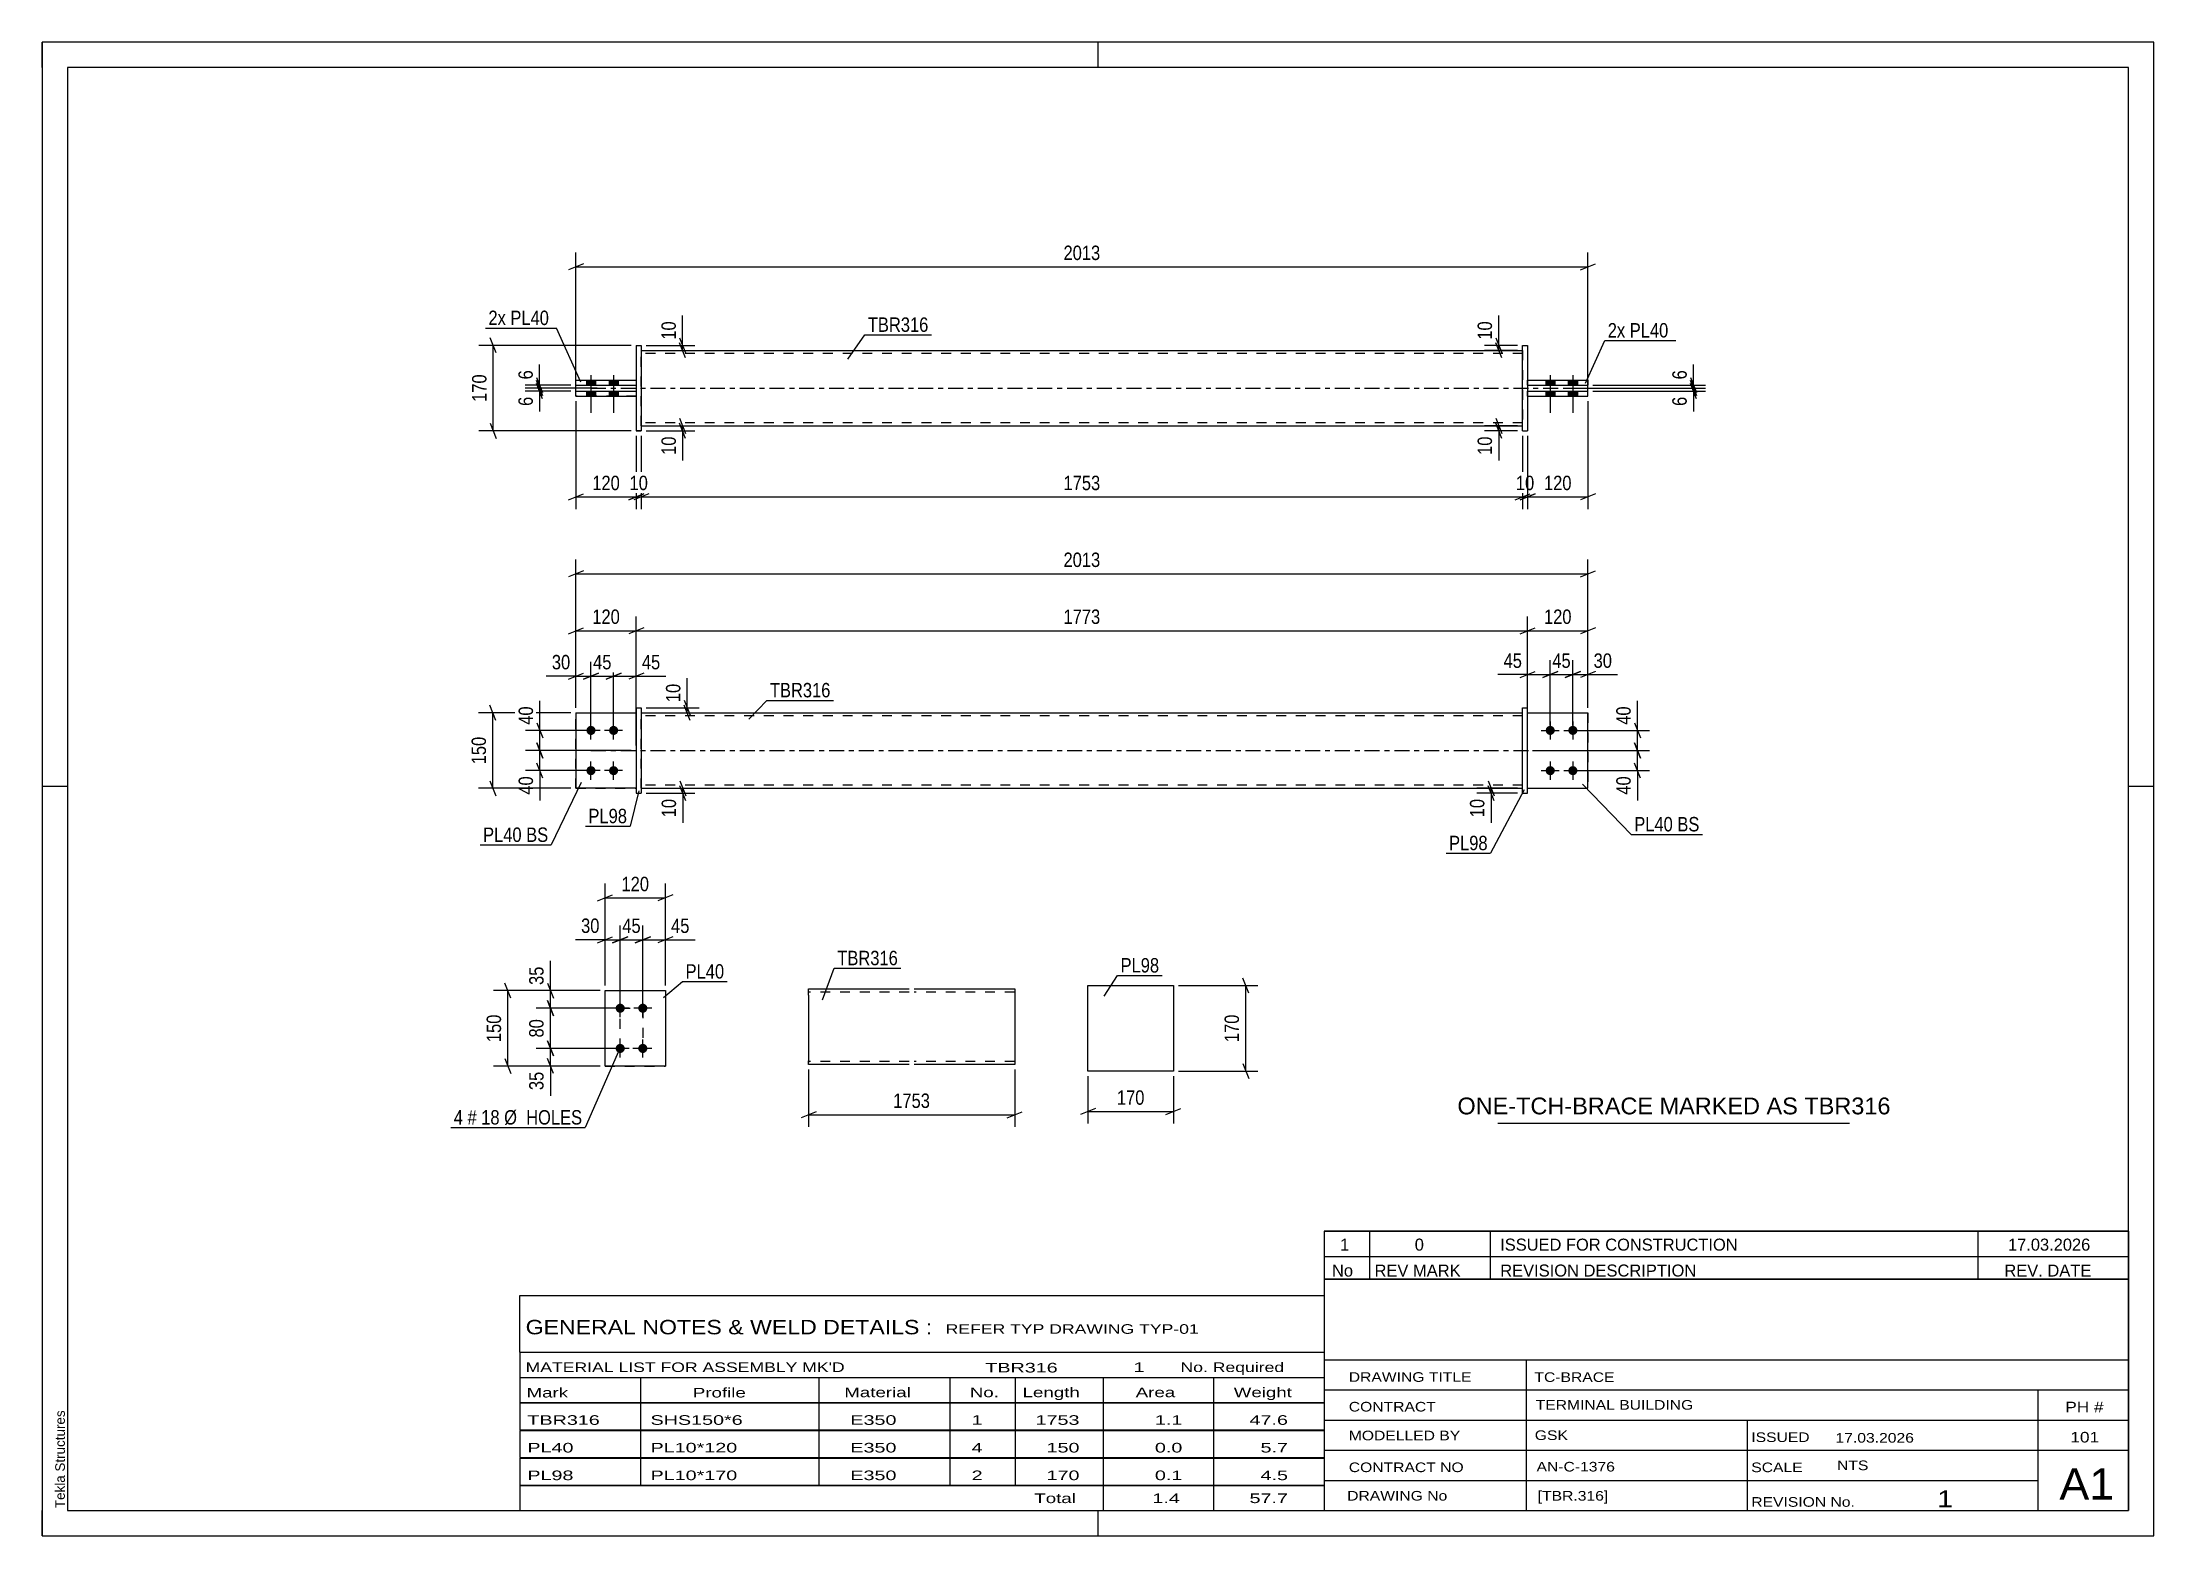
# Model space of a CAD drawing. Header units: millimetres. Extents: x 0 to 420, y 0 to 297.
import ezdxf

# ---------------------------------------------------------------- set-up
doc = ezdxf.new("R2010")
doc.units = ezdxf.units.MM
doc.linetypes.add('DXK_LINE_DOT2', pattern=[3.9198, 1.9599, -1.9599])
doc.linetypes.add('DXK_LINE_DOT3', pattern=[5.9187, 2.979, -0.9799, 0.9799, -0.9799])
doc.styles.add('Arial', font='ARIAL.TTF', dxfattribs={"height": 0.2})
doc.styles.add('Arial Narrow', font='ARIALN.TTF', dxfattribs={"height": 0.2})

# ---------------------------------------------------------------- blocks, each defined once
blk = doc.blocks.new('Unknown-580582355-1163')
at = {"color": 5, "linetype": 'Continuous'}
for p, q in [((420, 297), (0, 297)), ((0, 297), (0, 0)), ((0, 292), (0, 297)), ((210, 292), (210, 297)), ((420, 0), (420, 297)), ((415, 292), (5, 292)), ((5, 292), (5, 5)), ((415, 5), (415, 292)), ((5, 149), (0, 149)), ((420, 149), (415, 149)), ((0, 0), (0, 5)), ((5, 5), (415, 5)), ((210, 0), (210, 5)), ((0, 0), (420, 0))]:
    blk.add_line(p, q, dxfattribs=at)
at = {"color": 174, "linetype": 'Continuous', "style": 'Arial'}
blk.add_text('Tekla Structures', height=1.9102, rotation=90, dxfattribs=at).set_placement((4.5, 5.5))
blk = doc.blocks.new('Part-580582355-1819 - 1792')
at = {"color": 2, "linetype": 'Continuous'}
for p, q in [((295.45, 163.65), (307.45, 163.65)), ((307.45, 163.65), (307.45, 163.65)), ((307.45, 148.65), (307.45, 163.65)), ((295.45, 148.65), (307.45, 148.65))]:
    blk.add_line(p, q, dxfattribs=at)
at = {"color": 7, "linetype": 'DXK_LINE_DOT2'}
for p, q in [((295.45, 163.65), (307.45, 163.65)), ((295.45, 148.65), (295.45, 163.65)), ((307.45, 163.65), (307.45, 163.65)), ((295.45, 148.65), (295.45, 148.65)), ((295.45, 148.65), (307.45, 148.65))]:
    blk.add_line(p, q, dxfattribs=at)
blk = doc.blocks.new('Part-580582355-1799 - 1792')
at = {"color": 2, "linetype": 'Continuous'}
for p, q in [((294.45, 164.65), (295.45, 164.65)), ((294.45, 147.65), (294.45, 164.65)), ((295.45, 147.65), (295.45, 164.65)), ((294.45, 147.65), (294.45, 147.65)), ((294.45, 147.65), (295.45, 147.65))]:
    blk.add_line(p, q, dxfattribs=at)
at = {"color": 7, "linetype": 'DXK_LINE_DOT2'}
for p, q in [((294.45, 164.65), (295.45, 164.65)), ((294.45, 147.65), (295.45, 147.65))]:
    blk.add_line(p, q, dxfattribs=at)
blk = doc.blocks.new('Part-580582355-1804 - 1792')
at = {"color": 2, "linetype": 'Continuous'}
for p, q in [((106.15, 163.65), (118.15, 163.65)), ((106.15, 163.65), (106.15, 148.65)), ((118.15, 148.65), (106.15, 148.65)), ((106.15, 148.65), (106.15, 148.65))]:
    blk.add_line(p, q, dxfattribs=at)
at = {"color": 7, "linetype": 'DXK_LINE_DOT2'}
for p, q in [((106.15, 163.65), (118.15, 163.65)), ((118.15, 163.65), (118.15, 163.65)), ((118.15, 163.65), (118.15, 148.65)), ((106.15, 148.65), (118.15, 148.65))]:
    blk.add_line(p, q, dxfattribs=at)
blk = doc.blocks.new('Part-580582355-1809 - 1792')
at = {"color": 7, "linetype": 'DXK_LINE_DOT2'}
for p, q in [((106.15, 163.65), (118.15, 163.65)), ((106.15, 163.65), (118.15, 163.65)), ((106.15, 148.65), (106.15, 163.65)), ((118.15, 163.65), (118.15, 163.65)), ((118.15, 163.65), (118.15, 148.65)), ((106.15, 148.65), (118.15, 148.65)), ((118.15, 148.65), (106.15, 148.65)), ((106.15, 148.65), (106.15, 148.65))]:
    blk.add_line(p, q, dxfattribs=at)
blk = doc.blocks.new('Part-580582355-1814 - 1792')
at = {"color": 2, "linetype": 'Continuous'}
for p, q in [((118.15, 164.65), (119.15, 164.65)), ((118.15, 164.65), (118.15, 147.65)), ((119.15, 164.65), (119.15, 164.65)), ((119.15, 164.65), (119.15, 147.65)), ((118.15, 147.65), (119.15, 147.65))]:
    blk.add_line(p, q, dxfattribs=at)
at = {"color": 7, "linetype": 'DXK_LINE_DOT2'}
for p, q in [((118.15, 164.65), (119.15, 164.65)), ((118.15, 147.65), (119.15, 147.65))]:
    blk.add_line(p, q, dxfattribs=at)
blk = doc.blocks.new('Part-580582355-1824 - 1792')
at = {"color": 2, "linetype": 'Continuous'}
for p, q in [((119.15, 163.65), (294.45, 163.65)), ((119.15, 148.65), (294.45, 148.65))]:
    blk.add_line(p, q, dxfattribs=at)
at = {"color": 7, "linetype": 'DXK_LINE_DOT2'}
for p, q in [((119.15, 148.65), (119.15, 163.65)), ((294.45, 163.05), (119.15, 163.05)), ((294.45, 148.65), (294.45, 163.65)), ((294.45, 149.25), (119.15, 149.25))]:
    blk.add_line(p, q, dxfattribs=at)
at = {"color": 7, "linetype": 'DXK_LINE_DOT3'}
blk.add_line((109.15, 156.15), (304.45, 156.15), dxfattribs=at)
blk = doc.blocks.new('Bolt-580582355-1830 - 1792')
at = {"linetype": 'Continuous'}
for points in [[(299.95, 161.05), (300.14, 161.03), (300.32, 160.97), (300.48, 160.88), (300.62, 160.75), (300.73, 160.6), (300.81, 160.43), (300.85, 160.24), (300.85, 160.05), (300.81, 159.87), (300.73, 159.7), (300.62, 159.55), (300.48, 159.42), (300.32, 159.33), (300.14, 159.27), (299.95, 159.25), (299.77, 159.27), (299.59, 159.33), (299.42, 159.42), (299.28, 159.55), (299.17, 159.7), (299.1, 159.87), (299.06, 160.05), (299.06, 160.24), (299.1, 160.43), (299.17, 160.6), (299.28, 160.75), (299.42, 160.88), (299.59, 160.97), (299.77, 161.03)], [(304.45, 161.05), (304.64, 161.03), (304.82, 160.97), (304.98, 160.88), (305.12, 160.75), (305.23, 160.6), (305.31, 160.43), (305.35, 160.24), (305.35, 160.05), (305.31, 159.87), (305.23, 159.7), (305.12, 159.55), (304.98, 159.42), (304.82, 159.33), (304.64, 159.27), (304.45, 159.25), (304.27, 159.27), (304.09, 159.33), (303.92, 159.42), (303.78, 159.55), (303.67, 159.7), (303.6, 159.87), (303.56, 160.05), (303.56, 160.24), (303.6, 160.43), (303.67, 160.6), (303.78, 160.75), (303.92, 160.88), (304.09, 160.97), (304.27, 161.03)], [(299.95, 153.05), (300.14, 153.03), (300.32, 152.97), (300.48, 152.88), (300.62, 152.75), (300.73, 152.6), (300.81, 152.43), (300.85, 152.24), (300.85, 152.05), (300.81, 151.87), (300.73, 151.7), (300.62, 151.55), (300.48, 151.42), (300.32, 151.33), (300.14, 151.27), (299.95, 151.25), (299.77, 151.27), (299.59, 151.33), (299.42, 151.42), (299.28, 151.55), (299.17, 151.7), (299.1, 151.87), (299.06, 152.05), (299.06, 152.24), (299.1, 152.43), (299.17, 152.6), (299.28, 152.75), (299.42, 152.88), (299.59, 152.97), (299.77, 153.03)], [(304.45, 153.05), (304.64, 153.03), (304.82, 152.97), (304.98, 152.88), (305.12, 152.75), (305.23, 152.6), (305.31, 152.43), (305.35, 152.24), (305.35, 152.05), (305.31, 151.87), (305.23, 151.7), (305.12, 151.55), (304.98, 151.42), (304.82, 151.33), (304.64, 151.27), (304.45, 151.25), (304.27, 151.27), (304.09, 151.33), (303.92, 151.42), (303.78, 151.55), (303.67, 151.7), (303.6, 151.87), (303.56, 152.05), (303.56, 152.24), (303.6, 152.43), (303.67, 152.6), (303.78, 152.75), (303.92, 152.88), (304.09, 152.97), (304.27, 153.03)]]:
    blk.add_hatch(color=1, dxfattribs=at).paths.add_polyline_path(points)
at = {"color": 1, "linetype": 'Continuous'}
for p, q in [((298.15, 160.15), (301.75, 160.15)), ((299.95, 161.95), (299.95, 158.35)), ((302.65, 160.15), (306.25, 160.15)), ((304.45, 161.95), (304.45, 158.35)), ((298.15, 152.15), (301.75, 152.15)), ((299.95, 153.95), (299.95, 150.35)), ((302.65, 152.15), (306.25, 152.15)), ((304.45, 153.95), (304.45, 150.35))]:
    blk.add_line(p, q, dxfattribs=at)
blk = doc.blocks.new('Bolt-580582355-1831 - 1792')
at = {"linetype": 'Continuous'}
for points in [[(109.15, 161.05), (109.33, 161.03), (109.51, 160.97), (109.68, 160.88), (109.82, 160.75), (109.93, 160.6), (110, 160.43), (110.04, 160.24), (110.04, 160.05), (110, 159.87), (109.93, 159.7), (109.82, 159.55), (109.68, 159.42), (109.51, 159.33), (109.33, 159.27), (109.15, 159.25), (108.96, 159.27), (108.78, 159.33), (108.62, 159.42), (108.48, 159.55), (108.37, 159.7), (108.29, 159.87), (108.25, 160.05), (108.25, 160.24), (108.29, 160.43), (108.37, 160.6), (108.48, 160.75), (108.62, 160.88), (108.78, 160.97), (108.96, 161.03)], [(113.65, 161.05), (113.83, 161.03), (114.01, 160.97), (114.18, 160.88), (114.32, 160.75), (114.43, 160.6), (114.5, 160.43), (114.54, 160.24), (114.54, 160.05), (114.5, 159.87), (114.43, 159.7), (114.32, 159.55), (114.18, 159.42), (114.01, 159.33), (113.83, 159.27), (113.65, 159.25), (113.46, 159.27), (113.28, 159.33), (113.12, 159.42), (112.98, 159.55), (112.87, 159.7), (112.79, 159.87), (112.75, 160.05), (112.75, 160.24), (112.79, 160.43), (112.87, 160.6), (112.98, 160.75), (113.12, 160.88), (113.28, 160.97), (113.46, 161.03)], [(109.15, 153.05), (109.33, 153.03), (109.51, 152.97), (109.68, 152.88), (109.82, 152.75), (109.93, 152.6), (110, 152.43), (110.04, 152.24), (110.04, 152.05), (110, 151.87), (109.93, 151.7), (109.82, 151.55), (109.68, 151.42), (109.51, 151.33), (109.33, 151.27), (109.15, 151.25), (108.96, 151.27), (108.78, 151.33), (108.62, 151.42), (108.48, 151.55), (108.37, 151.7), (108.29, 151.87), (108.25, 152.05), (108.25, 152.24), (108.29, 152.43), (108.37, 152.6), (108.48, 152.75), (108.62, 152.88), (108.78, 152.97), (108.96, 153.03)], [(113.65, 153.05), (113.83, 153.03), (114.01, 152.97), (114.18, 152.88), (114.32, 152.75), (114.43, 152.6), (114.5, 152.43), (114.54, 152.24), (114.54, 152.05), (114.5, 151.87), (114.43, 151.7), (114.32, 151.55), (114.18, 151.42), (114.01, 151.33), (113.83, 151.27), (113.65, 151.25), (113.46, 151.27), (113.28, 151.33), (113.12, 151.42), (112.98, 151.55), (112.87, 151.7), (112.79, 151.87), (112.75, 152.05), (112.75, 152.24), (112.79, 152.43), (112.87, 152.6), (112.98, 152.75), (113.12, 152.88), (113.28, 152.97), (113.46, 153.03)]]:
    blk.add_hatch(color=1, dxfattribs=at).paths.add_polyline_path(points)
at = {"color": 1, "linetype": 'Continuous'}
for p, q in [((110.95, 160.15), (107.35, 160.15)), ((109.15, 158.35), (109.15, 161.95)), ((115.45, 160.15), (111.85, 160.15)), ((113.65, 158.35), (113.65, 161.95)), ((110.95, 152.15), (107.35, 152.15)), ((109.15, 150.35), (109.15, 153.95)), ((115.45, 152.15), (111.85, 152.15)), ((113.65, 150.35), (113.65, 153.95))]:
    blk.add_line(p, q, dxfattribs=at)
blk = doc.blocks.new('Part-580582355-1836 - 1792')
at = {"color": 7, "linetype": 'DXK_LINE_DOT2'}
for p, q in [((295.45, 163.65), (307.45, 163.65)), ((295.45, 148.65), (295.45, 163.65)), ((295.45, 163.65), (307.45, 163.65)), ((307.45, 163.65), (307.45, 163.65)), ((307.45, 163.65), (307.45, 148.65)), ((295.45, 148.65), (295.45, 148.65)), ((295.45, 148.65), (307.45, 148.65)), ((295.45, 148.65), (307.45, 148.65))]:
    blk.add_line(p, q, dxfattribs=at)
blk = doc.blocks.new('Part-580582355-2124 - 2115')
at = {"color": 2, "linetype": 'Continuous'}
for p, q in [((119.15, 235.72), (294.45, 235.72)), ((119.15, 220.72), (294.45, 220.72))]:
    blk.add_line(p, q, dxfattribs=at)
at = {"color": 7, "linetype": 'DXK_LINE_DOT2'}
for p, q in [((119.15, 220.72), (119.15, 235.72)), ((294.45, 235.72), (294.45, 220.72)), ((294.45, 235.12), (119.15, 235.12)), ((294.45, 221.32), (119.15, 221.32))]:
    blk.add_line(p, q, dxfattribs=at)
at = {"color": 7, "linetype": 'DXK_LINE_DOT3'}
blk.add_line((109.15, 228.22), (304.45, 228.22), dxfattribs=at)
blk = doc.blocks.new('Part-580582355-2125 - 2115')
at = {"color": 2, "linetype": 'Continuous'}
for p, q in [((294.45, 236.72), (294.45, 236.72)), ((294.45, 219.72), (294.45, 236.72)), ((294.45, 236.72), (295.45, 236.72)), ((295.45, 236.72), (295.45, 236.72)), ((295.45, 236.72), (295.45, 219.72)), ((294.45, 219.72), (295.45, 219.72)), ((294.45, 219.72), (294.45, 219.72)), ((295.45, 219.72), (295.45, 219.72))]:
    blk.add_line(p, q, dxfattribs=at)
at = {"color": 7, "linetype": 'DXK_LINE_DOT2'}
for p, q in [((294.45, 236.72), (294.45, 236.72)), ((294.45, 236.72), (295.45, 236.72)), ((294.45, 219.72), (295.45, 219.72))]:
    blk.add_line(p, q, dxfattribs=at)
blk = doc.blocks.new('Bolt-580582355-2118 - 2115')
at = {"linetype": 'Continuous'}
for points in [[(108.25, 228.82), (110.05, 228.82), (110.05, 229.82), (108.25, 229.82)], [(108.25, 228.82), (110.05, 228.82), (110.05, 229.82), (108.25, 229.82)], [(108.25, 226.62), (110.05, 226.62), (110.05, 227.62), (108.25, 227.62)], [(108.25, 226.62), (110.05, 226.62), (110.05, 227.62), (108.25, 227.62)], [(112.75, 228.82), (114.55, 228.82), (114.55, 229.82), (112.75, 229.82)], [(112.75, 228.82), (114.55, 228.82), (114.55, 229.82), (112.75, 229.82)], [(112.75, 226.62), (114.55, 226.62), (114.55, 227.62), (112.75, 227.62)], [(112.75, 226.62), (114.55, 226.62), (114.55, 227.62), (112.75, 227.62)]]:
    blk.add_hatch(color=1, dxfattribs=at).paths.add_polyline_path(points)
at = {"color": 1, "linetype": 'Continuous'}
for p, q in [((108.25, 229.82), (108.25, 228.82)), ((108.25, 229.82), (108.25, 228.82)), ((108.25, 227.62), (108.25, 226.62)), ((108.25, 227.62), (108.25, 226.62)), ((109.15, 230.82), (109.15, 223.32)), ((109.15, 230.82), (109.15, 223.32)), ((110.05, 229.82), (110.05, 228.82)), ((110.05, 229.82), (110.05, 228.82)), ((110.05, 227.62), (110.05, 226.62)), ((110.05, 227.62), (110.05, 226.62)), ((112.75, 229.82), (112.75, 228.82)), ((112.75, 229.82), (112.75, 228.82)), ((112.75, 227.62), (112.75, 226.62)), ((112.75, 227.62), (112.75, 226.62)), ((113.65, 230.82), (113.65, 223.32)), ((113.65, 230.82), (113.65, 223.32)), ((114.55, 229.82), (114.55, 228.82)), ((114.55, 229.82), (114.55, 228.82)), ((114.55, 227.62), (114.55, 226.62)), ((114.55, 227.62), (114.55, 226.62))]:
    blk.add_line(p, q, dxfattribs=at)
blk = doc.blocks.new('Part-580582355-2135 - 2115')
at = {"color": 2, "linetype": 'Continuous'}
for p, q in [((106.15, 229.82), (118.15, 229.82)), ((106.15, 228.82), (106.15, 229.82)), ((106.15, 228.82), (118.15, 228.82)), ((106.15, 228.82), (106.15, 228.82))]:
    blk.add_line(p, q, dxfattribs=at)
at = {"color": 7, "linetype": 'DXK_LINE_DOT2'}
for p, q in [((106.15, 229.82), (118.15, 229.82)), ((106.15, 229.82), (106.15, 229.82)), ((106.15, 228.82), (118.15, 228.82)), ((118.15, 229.82), (118.15, 228.82))]:
    blk.add_line(p, q, dxfattribs=at)
blk = doc.blocks.new('Bolt-580582355-2119 - 2115')
at = {"linetype": 'Continuous'}
for points in [[(300.85, 229.82), (299.05, 229.82), (299.05, 228.82), (300.85, 228.82)], [(300.85, 229.82), (299.05, 229.82), (299.05, 228.82), (300.85, 228.82)], [(300.85, 227.62), (299.05, 227.62), (299.05, 226.62), (300.85, 226.62)], [(300.85, 227.62), (299.05, 227.62), (299.05, 226.62), (300.85, 226.62)], [(305.35, 229.82), (303.55, 229.82), (303.55, 228.82), (305.35, 228.82)], [(305.35, 229.82), (303.55, 229.82), (303.55, 228.82), (305.35, 228.82)], [(305.35, 227.62), (303.55, 227.62), (303.55, 226.62), (305.35, 226.62)], [(305.35, 227.62), (303.55, 227.62), (303.55, 226.62), (305.35, 226.62)]]:
    blk.add_hatch(color=1, dxfattribs=at).paths.add_polyline_path(points)
at = {"color": 1, "linetype": 'Continuous'}
for p, q in [((299.05, 229.82), (299.05, 228.82)), ((299.05, 229.82), (299.05, 228.82)), ((299.05, 227.62), (299.05, 226.62)), ((299.05, 227.62), (299.05, 226.62)), ((299.95, 230.82), (299.95, 223.32)), ((299.95, 230.82), (299.95, 223.32)), ((300.85, 229.82), (300.85, 228.82)), ((300.85, 229.82), (300.85, 228.82)), ((300.85, 227.62), (300.85, 226.62)), ((300.85, 227.62), (300.85, 226.62)), ((303.55, 229.82), (303.55, 228.82)), ((303.55, 229.82), (303.55, 228.82)), ((303.55, 227.62), (303.55, 226.62)), ((303.55, 227.62), (303.55, 226.62)), ((304.45, 230.82), (304.45, 223.32)), ((304.45, 230.82), (304.45, 223.32)), ((305.35, 229.82), (305.35, 228.82)), ((305.35, 229.82), (305.35, 228.82)), ((305.35, 227.62), (305.35, 226.62)), ((305.35, 227.62), (305.35, 226.62))]:
    blk.add_line(p, q, dxfattribs=at)
blk = doc.blocks.new('Part-580582355-2130 - 2115')
at = {"color": 2, "linetype": 'Continuous'}
for p, q in [((106.15, 227.62), (118.15, 227.62)), ((106.15, 226.62), (106.15, 227.62)), ((106.15, 226.62), (118.15, 226.62)), ((106.15, 226.62), (106.15, 226.62))]:
    blk.add_line(p, q, dxfattribs=at)
at = {"color": 7, "linetype": 'DXK_LINE_DOT2'}
for p, q in [((106.15, 227.62), (118.15, 227.62)), ((118.15, 227.62), (118.15, 226.62)), ((118.15, 226.62), (106.15, 226.62))]:
    blk.add_line(p, q, dxfattribs=at)
blk = doc.blocks.new('Part-580582355-2136 - 2115')
at = {"color": 2, "linetype": 'Continuous'}
for p, q in [((118.15, 236.72), (119.15, 236.72)), ((118.15, 236.72), (118.15, 219.72)), ((119.15, 236.72), (119.15, 236.72)), ((119.15, 236.72), (119.15, 219.72)), ((119.15, 219.72), (118.15, 219.72)), ((118.15, 219.72), (118.15, 219.72))]:
    blk.add_line(p, q, dxfattribs=at)
at = {"color": 7, "linetype": 'DXK_LINE_DOT2'}
for p, q in [((118.15, 236.72), (119.15, 236.72)), ((119.15, 236.72), (119.15, 236.72)), ((118.15, 219.72), (119.15, 219.72))]:
    blk.add_line(p, q, dxfattribs=at)
blk = doc.blocks.new('Part-580582355-2141 - 2115')
at = {"color": 2, "linetype": 'Continuous'}
for p, q in [((295.45, 229.82), (307.45, 229.82)), ((295.45, 228.82), (307.45, 228.82)), ((307.45, 229.82), (307.45, 228.82))]:
    blk.add_line(p, q, dxfattribs=at)
at = {"color": 7, "linetype": 'DXK_LINE_DOT2'}
for p, q in [((295.45, 228.82), (295.45, 229.82)), ((295.45, 229.82), (307.45, 229.82)), ((295.45, 228.82), (307.45, 228.82)), ((307.45, 229.82), (307.45, 229.82))]:
    blk.add_line(p, q, dxfattribs=at)
blk = doc.blocks.new('Part-580582355-2146 - 2115')
at = {"color": 2, "linetype": 'Continuous'}
for p, q in [((295.45, 227.62), (307.45, 227.62)), ((307.45, 226.62), (307.45, 227.62)), ((295.45, 226.62), (307.45, 226.62))]:
    blk.add_line(p, q, dxfattribs=at)
at = {"color": 7, "linetype": 'DXK_LINE_DOT2'}
for p, q in [((295.45, 226.62), (295.45, 227.62)), ((295.45, 227.62), (307.45, 227.62)), ((295.45, 226.62), (307.45, 226.62))]:
    blk.add_line(p, q, dxfattribs=at)
blk = doc.blocks.new('Bolt-580582355-1445 - 1411')
at = {"linetype": 'Continuous'}
for points in [[(114.96, 104.01), (114.77, 104.03), (114.59, 104.08), (114.43, 104.18), (114.29, 104.3), (114.18, 104.46), (114.1, 104.63), (114.06, 104.81), (114.06, 105), (114.1, 105.18), (114.18, 105.36), (114.29, 105.51), (114.43, 105.63), (114.59, 105.73), (114.77, 105.79), (114.96, 105.81), (115.15, 105.79), (115.33, 105.73), (115.49, 105.63), (115.63, 105.51), (115.74, 105.36), (115.82, 105.18), (115.85, 105), (115.85, 104.81), (115.82, 104.63), (115.74, 104.46), (115.63, 104.3), (115.49, 104.18), (115.33, 104.08), (115.15, 104.03)], [(119.46, 104.01), (119.27, 104.03), (119.09, 104.08), (118.93, 104.18), (118.79, 104.3), (118.68, 104.46), (118.6, 104.63), (118.56, 104.81), (118.56, 105), (118.6, 105.18), (118.68, 105.36), (118.79, 105.51), (118.93, 105.63), (119.09, 105.73), (119.27, 105.79), (119.46, 105.81), (119.65, 105.79), (119.83, 105.73), (119.99, 105.63), (120.13, 105.51), (120.24, 105.36), (120.32, 105.18), (120.35, 105), (120.35, 104.81), (120.32, 104.63), (120.24, 104.46), (120.13, 104.3), (119.99, 104.18), (119.83, 104.08), (119.65, 104.03)], [(114.96, 96.01), (114.77, 96.03), (114.59, 96.08), (114.43, 96.18), (114.29, 96.3), (114.18, 96.46), (114.1, 96.63), (114.06, 96.81), (114.06, 97), (114.1, 97.18), (114.18, 97.36), (114.29, 97.51), (114.43, 97.63), (114.59, 97.73), (114.77, 97.79), (114.96, 97.81), (115.15, 97.79), (115.33, 97.73), (115.49, 97.63), (115.63, 97.51), (115.74, 97.36), (115.82, 97.18), (115.85, 97), (115.85, 96.81), (115.82, 96.63), (115.74, 96.46), (115.63, 96.3), (115.49, 96.18), (115.33, 96.08), (115.15, 96.03)], [(119.46, 96.01), (119.27, 96.03), (119.09, 96.08), (118.93, 96.18), (118.79, 96.3), (118.68, 96.46), (118.6, 96.63), (118.56, 96.81), (118.56, 97), (118.6, 97.18), (118.68, 97.36), (118.79, 97.51), (118.93, 97.63), (119.09, 97.73), (119.27, 97.79), (119.46, 97.81), (119.65, 97.79), (119.83, 97.73), (119.99, 97.63), (120.13, 97.51), (120.24, 97.36), (120.32, 97.18), (120.35, 97), (120.35, 96.81), (120.32, 96.63), (120.24, 96.46), (120.13, 96.3), (119.99, 96.18), (119.83, 96.08), (119.65, 96.03)]]:
    blk.add_hatch(color=1, dxfattribs=at).paths.add_polyline_path(points)
at = {"color": 1, "linetype": 'Continuous'}
for p, q in [((114.96, 103.11), (114.96, 106.71)), ((119.46, 103.11), (119.46, 106.71)), ((116.76, 104.91), (113.16, 104.91)), ((121.26, 104.91), (117.66, 104.91)), ((116.76, 96.91), (113.16, 96.91)), ((114.96, 95.11), (114.96, 98.71)), ((121.26, 96.91), (117.66, 96.91)), ((119.46, 95.11), (119.46, 98.71))]:
    blk.add_line(p, q, dxfattribs=at)
blk = doc.blocks.new('Part-580582355-1460 - 1411')
at = {"color": 2, "linetype": 'Continuous'}
for p, q in [((111.96, 108.41), (123.96, 108.41)), ((111.96, 93.41), (111.96, 108.41)), ((123.96, 108.41), (123.96, 108.41)), ((123.96, 108.41), (123.96, 93.41)), ((123.96, 93.41), (111.96, 93.41)), ((111.96, 93.41), (111.96, 93.41))]:
    blk.add_line(p, q, dxfattribs=at)
at = {"color": 7, "linetype": 'DXK_LINE_DOT2'}
for p, q in [((111.96, 108.41), (123.96, 108.41)), ((111.96, 93.41), (123.96, 93.41)), ((111.96, 93.41), (111.96, 93.41))]:
    blk.add_line(p, q, dxfattribs=at)
blk = doc.blocks.new('Part-580582355-1391 - 1375')
at = {"color": 2, "linetype": 'Continuous'}
for p, q in [((208, 92.41), (208, 109.41)), ((208, 109.41), (225, 109.41)), ((225, 109.41), (225, 92.41)), ((225, 92.41), (208, 92.41))]:
    blk.add_line(p, q, dxfattribs=at)
blk = doc.blocks.new('Part-580582355-1274 - 1255')
at = {"color": 2, "linetype": 'Continuous'}
for p, q in [((152.43, 107.53), (152.43, 108.73)), ((152.43, 108.73), (172.43, 108.73)), ((152.43, 107.53), (152.43, 94.47)), ((173.43, 108.73), (193.43, 108.73)), ((193.43, 108.73), (193.43, 108.64)), ((193.43, 108.64), (193.43, 107.53)), ((193.43, 107.53), (193.43, 93.73)), ((152.43, 93.82), (152.43, 94.47)), ((152.43, 93.73), (152.43, 93.82)), ((172.43, 93.73), (152.43, 93.73)), ((193.43, 93.73), (173.43, 93.73))]:
    blk.add_line(p, q, dxfattribs=at)
at = {"color": 7, "linetype": 'DXK_LINE_DOT2'}
for p, q in [((172.43, 108.13), (152.43, 108.13)), ((193.43, 108.13), (173.43, 108.13)), ((193.43, 108.38), (193.43, 107.53)), ((152.43, 94.47), (152.43, 94.08)), ((152.43, 94.33), (152.43, 94.38)), ((172.43, 94.33), (152.43, 94.33)), ((193.43, 94.33), (173.43, 94.33)), ((193.43, 94.38), (193.43, 94.47)), ((193.43, 94.33), (193.43, 94.38)), ((193.43, 94.33), (193.43, 94.38))]:
    blk.add_line(p, q, dxfattribs=at)
blk = doc.blocks.new('Rectangle-580582355-1569 - 1411')
at = {"color": 1, "linetype": 'DXK_LINE_DOT2'}
blk.add_lwpolyline([(114.96, 104.91), (119.46, 104.91), (119.46, 96.91), (114.96, 96.91), (114.96, 104.91)], close=True, dxfattribs=at)
blk = doc.blocks.new('StraightDimension-580582355-2011 - 1792')
at = {"color": 7, "linetype": 'Continuous'}
for p, q in [((113.65, 161.15), (113.65, 173.8)), ((118.15, 164.65), (118.15, 173.8)), ((112.15, 170.35), (115.15, 171.55)), ((113.65, 170.95), (118.15, 170.95)), ((119.65, 171.55), (116.65, 170.35))]:
    blk.add_line(p, q, dxfattribs=at)
at = {"color": 0}
blk.add_wipeout([(123.53, 171.7), (123.53, 175.9), (118.67, 175.9), (118.67, 171.7)], dxfattribs=at)
at = {"color": 7, "linetype": 'Continuous'}
blk.add_line((118.15, 170.95), (124.05, 170.95), dxfattribs=at)
blk.add_line((118.15, 170.95), (124.05, 170.95), dxfattribs=at)
at = {"color": 3, "style": 'Arial Narrow'}
blk.add_text('45', height=2.863, dxfattribs=at).set_placement((119.27, 172.3))
blk = doc.blocks.new('StraightDimension-580582355-1863 - 1792')
at = {"color": 7, "linetype": 'Continuous'}
for p, q in [((299.95, 161.15), (299.95, 174.09)), ((304.45, 161.15), (304.45, 174.09)), ((298.45, 170.64), (301.45, 171.84)), ((299.95, 171.24), (304.45, 171.24)), ((305.95, 171.84), (302.95, 170.64))]:
    blk.add_line(p, q, dxfattribs=at)
at = {"color": 0}
blk.add_wipeout([(304.63, 171.99), (304.63, 176.19), (299.77, 176.19), (299.77, 171.99)], dxfattribs=at)
at = {"color": 3, "style": 'Arial Narrow'}
blk.add_text('45', height=2.863, dxfattribs=at).set_placement((300.37, 172.59))
blk = doc.blocks.new('StraightDimension-580582355-1932 - 1792')
at = {"color": 7, "linetype": 'Continuous'}
for p, q in [((295.45, 164.65), (295.45, 182.83)), ((307.45, 164.65), (307.45, 182.83)), ((293.95, 179.38), (296.95, 180.58)), ((295.45, 179.98), (307.45, 179.98)), ((308.95, 180.58), (305.95, 179.38))]:
    blk.add_line(p, q, dxfattribs=at)
at = {"color": 0}
blk.add_wipeout([(304.8, 180.73), (304.8, 184.93), (298.11, 184.93), (298.11, 180.73)], dxfattribs=at)
at = {"color": 3, "style": 'Arial Narrow'}
blk.add_text('120', height=2.863, dxfattribs=at).set_placement((298.71, 181.33))
blk = doc.blocks.new('StraightDimension-580582355-1893 - 1792')
at = {"color": 7, "linetype": 'Continuous'}
for p, q in [((106.15, 164.65), (106.15, 194.15)), ((307.45, 164.65), (307.45, 194.15)), ((107.65, 191.9), (104.65, 190.7)), ((106.15, 191.3), (307.45, 191.3)), ((305.95, 190.7), (308.95, 191.9))]:
    blk.add_line(p, q, dxfattribs=at)
at = {"color": 0}
blk.add_wipeout([(211.06, 192.05), (211.06, 196.25), (202.54, 196.25), (202.54, 192.05)], dxfattribs=at)
at = {"color": 3, "style": 'Arial Narrow'}
blk.add_text('2013', height=2.863, dxfattribs=at).set_placement((203.14, 192.65))
blk = doc.blocks.new('StraightDimension-580582355-2057 - 1792')
at = {"color": 7, "linetype": 'Continuous'}
for p, q in [((117.15, 156.15), (96.12, 156.15)), ((98.37, 157.65), (99.57, 154.65)), ((98.97, 152.15), (98.97, 156.15)), ((108.15, 152.15), (96.12, 152.15)), ((99.57, 150.65), (98.37, 153.65))]:
    blk.add_line(p, q, dxfattribs=at)
at = {"color": 0}
blk.add_wipeout([(98.22, 151.62), (94.02, 151.62), (94.02, 146.77), (98.22, 146.77)], dxfattribs=at)
at = {"color": 7, "linetype": 'Continuous'}
blk.add_line((98.97, 152.15), (98.97, 146.24), dxfattribs=at)
blk.add_line((98.97, 152.15), (98.97, 146.24), dxfattribs=at)
at = {"color": 3, "style": 'Arial Narrow'}
blk.add_text('40', height=2.863, rotation=90.0002, dxfattribs=at).set_placement((97.62, 147.37))
blk = doc.blocks.new('StraightDimension-580582355-2028 - 1792')
at = {"color": 7, "linetype": 'Continuous'}
for p, q in [((90.21, 162.15), (89.01, 165.15)), ((105.15, 163.65), (86.76, 163.65)), ((89.61, 148.65), (89.61, 163.65)), ((105.15, 148.65), (86.76, 148.65)), ((89.01, 150.15), (90.21, 147.15))]:
    blk.add_line(p, q, dxfattribs=at)
at = {"color": 0}
blk.add_wipeout([(88.86, 159.49), (84.66, 159.49), (84.66, 152.81), (88.86, 152.81)], dxfattribs=at)
at = {"color": 3, "style": 'Arial Narrow'}
blk.add_text('150', height=2.863, rotation=90.0002, dxfattribs=at).set_placement((88.26, 153.41))
blk = doc.blocks.new('StraightDimension-580582355-1922 - 1792')
at = {"color": 7, "linetype": 'Continuous'}
for p, q in [((296.45, 156.15), (319.7, 156.15)), ((316.7, 157.65), (317.9, 154.65)), ((317.3, 152.15), (317.3, 156.15)), ((305.45, 152.15), (319.7, 152.15)), ((317.9, 150.65), (316.7, 153.65))]:
    blk.add_line(p, q, dxfattribs=at)
at = {"color": 0}
blk.add_wipeout([(316.55, 151.62), (312.35, 151.62), (312.35, 146.77), (316.55, 146.77)], dxfattribs=at)
at = {"color": 7, "linetype": 'Continuous'}
blk.add_line((317.3, 152.15), (317.3, 146.24), dxfattribs=at)
blk.add_line((317.3, 152.15), (317.3, 146.24), dxfattribs=at)
at = {"color": 3, "style": 'Arial Narrow'}
blk.add_text('40', height=2.863, rotation=90.0002, dxfattribs=at).set_placement((315.95, 147.37))
blk = doc.blocks.new('StraightDimension-580582355-1998 - 1792')
at = {"color": 7, "linetype": 'Continuous'}
for p, q in [((109.15, 161.15), (109.15, 173.8)), ((113.65, 161.15), (113.65, 173.8)), ((107.65, 170.35), (110.65, 171.55)), ((109.15, 170.95), (113.65, 170.95)), ((115.15, 171.55), (112.15, 170.35))]:
    blk.add_line(p, q, dxfattribs=at)
at = {"color": 0}
blk.add_wipeout([(113.83, 171.7), (113.83, 175.9), (108.97, 175.9), (108.97, 171.7)], dxfattribs=at)
at = {"color": 3, "style": 'Arial Narrow'}
blk.add_text('45', height=2.863, dxfattribs=at).set_placement((109.57, 172.3))
blk = doc.blocks.new('StraightDimension-580582355-1966 - 1792')
at = {"color": 7, "linetype": 'Continuous'}
for p, q in [((106.15, 164.65), (106.15, 182.83)), ((118.15, 157.15), (118.15, 182.83)), ((104.65, 179.38), (107.65, 180.58)), ((106.15, 179.98), (118.15, 179.98)), ((119.65, 180.58), (116.65, 179.38))]:
    blk.add_line(p, q, dxfattribs=at)
at = {"color": 0}
blk.add_wipeout([(115.49, 180.73), (115.49, 184.93), (108.81, 184.93), (108.81, 180.73)], dxfattribs=at)
at = {"color": 3, "style": 'Arial Narrow'}
blk.add_text('120', height=2.863, dxfattribs=at).set_placement((109.41, 181.33))
blk = doc.blocks.new('StraightDimension-580582355-1838 - 1792')
at = {"color": 7, "linetype": 'Continuous'}
for p, q in [((120.15, 164.65), (130.68, 164.65)), ((127.68, 166.15), (128.88, 163.15)), ((128.88, 162.15), (127.68, 165.15)), ((128.28, 163.65), (128.28, 164.65)), ((120.15, 163.65), (130.68, 163.65))]:
    blk.add_line(p, q, dxfattribs=at)
at = {"color": 0}
blk.add_wipeout([(127.53, 170.03), (123.33, 170.03), (123.33, 165.17), (127.53, 165.17)], dxfattribs=at)
at = {"color": 7, "linetype": 'Continuous'}
blk.add_line((128.28, 164.65), (128.28, 170.55), dxfattribs=at)
blk.add_line((128.28, 164.65), (128.28, 170.55), dxfattribs=at)
at = {"color": 3, "style": 'Arial Narrow'}
blk.add_text('10', height=2.863, rotation=90.0002, dxfattribs=at).set_placement((126.93, 165.77))
blk = doc.blocks.new('StraightDimension-580582355-1847 - 1792')
at = {"color": 7, "linetype": 'Continuous'}
for p, q in [((304.45, 161.15), (304.45, 174.09)), ((307.45, 164.65), (307.45, 174.09)), ((302.95, 170.64), (305.95, 171.84)), ((304.45, 171.24), (307.45, 171.24)), ((308.95, 171.84), (305.95, 170.64))]:
    blk.add_line(p, q, dxfattribs=at)
at = {"color": 0}
blk.add_wipeout([(312.83, 171.99), (312.83, 176.19), (307.98, 176.19), (307.98, 171.99)], dxfattribs=at)
at = {"color": 7, "linetype": 'Continuous'}
blk.add_line((307.45, 171.24), (313.36, 171.24), dxfattribs=at)
blk.add_line((307.45, 171.24), (313.36, 171.24), dxfattribs=at)
at = {"color": 3, "style": 'Arial Narrow'}
blk.add_text('30', height=2.863, dxfattribs=at).set_placement((308.58, 172.59))
blk = doc.blocks.new('StraightDimension-580582355-1876 - 1792')
at = {"color": 7, "linetype": 'Continuous'}
for p, q in [((295.45, 164.65), (295.45, 174.09)), ((299.95, 161.15), (299.95, 174.09)), ((293.95, 170.64), (296.95, 171.84)), ((295.45, 171.24), (299.95, 171.24)), ((301.45, 171.84), (298.45, 170.64))]:
    blk.add_line(p, q, dxfattribs=at)
at = {"color": 0}
blk.add_wipeout([(294.93, 171.99), (294.93, 176.19), (290.07, 176.19), (290.07, 171.99)], dxfattribs=at)
at = {"color": 7, "linetype": 'Continuous'}
blk.add_line((295.45, 171.24), (289.55, 171.24), dxfattribs=at)
blk.add_line((295.45, 171.24), (289.55, 171.24), dxfattribs=at)
at = {"color": 3, "style": 'Arial Narrow'}
blk.add_text('45', height=2.863, dxfattribs=at).set_placement((290.67, 172.59))
blk = doc.blocks.new('StraightDimension-580582355-2076 - 1792')
at = {"color": 7, "linetype": 'Continuous'}
for p, q in [((293.45, 148.65), (285.35, 148.65)), ((293.45, 147.65), (285.35, 147.65)), ((287.6, 150.15), (288.8, 147.15)), ((288.8, 146.15), (287.6, 149.15)), ((288.2, 147.65), (288.2, 148.65))]:
    blk.add_line(p, q, dxfattribs=at)
at = {"color": 0}
blk.add_wipeout([(287.45, 147.12), (283.25, 147.12), (283.25, 142.27), (287.45, 142.27)], dxfattribs=at)
at = {"color": 7, "linetype": 'Continuous'}
blk.add_line((288.2, 147.65), (288.2, 141.74), dxfattribs=at)
blk.add_line((288.2, 147.65), (288.2, 141.74), dxfattribs=at)
at = {"color": 3, "style": 'Arial Narrow'}
blk.add_text('10', height=2.863, rotation=90.0002, dxfattribs=at).set_placement((286.85, 142.87))
blk = doc.blocks.new('StraightDimension-580582355-1913 - 1792')
at = {"color": 7, "linetype": 'Continuous'}
for p, q in [((305.45, 160.15), (319.7, 160.15)), ((316.7, 161.65), (317.9, 158.65)), ((317.3, 156.15), (317.3, 160.15)), ((296.45, 156.15), (319.7, 156.15)), ((317.9, 154.65), (316.7, 157.65))]:
    blk.add_line(p, q, dxfattribs=at)
at = {"color": 0}
blk.add_wipeout([(316.55, 165.53), (312.35, 165.53), (312.35, 160.67), (316.55, 160.67)], dxfattribs=at)
at = {"color": 7, "linetype": 'Continuous'}
blk.add_line((317.3, 160.15), (317.3, 166.05), dxfattribs=at)
blk.add_line((317.3, 160.15), (317.3, 166.05), dxfattribs=at)
at = {"color": 3, "style": 'Arial Narrow'}
blk.add_text('40', height=2.863, rotation=90.0002, dxfattribs=at).set_placement((315.95, 161.27))
blk = doc.blocks.new('StraightDimension-580582355-1951 - 1792')
at = {"color": 7, "linetype": 'Continuous'}
for p, q in [((118.15, 157.15), (118.15, 182.83)), ((295.45, 164.65), (295.45, 182.83)), ((119.65, 180.58), (116.65, 179.38)), ((118.15, 179.98), (295.45, 179.98)), ((293.95, 179.38), (296.95, 180.58))]:
    blk.add_line(p, q, dxfattribs=at)
at = {"color": 0}
blk.add_wipeout([(211.06, 180.73), (211.06, 184.93), (202.54, 184.93), (202.54, 180.73)], dxfattribs=at)
at = {"color": 3, "style": 'Arial Narrow'}
blk.add_text('1773', height=2.863, dxfattribs=at).set_placement((203.14, 181.33))
blk = doc.blocks.new('StraightDimension-580582355-1982 - 1792')
at = {"color": 7, "linetype": 'Continuous'}
for p, q in [((106.15, 164.65), (106.15, 173.8)), ((109.15, 161.15), (109.15, 173.8)), ((104.65, 170.35), (107.65, 171.55)), ((106.15, 170.95), (109.15, 170.95)), ((110.65, 171.55), (107.65, 170.35))]:
    blk.add_line(p, q, dxfattribs=at)
at = {"color": 0}
blk.add_wipeout([(105.62, 171.7), (105.62, 175.9), (100.77, 175.9), (100.77, 171.7)], dxfattribs=at)
at = {"color": 7, "linetype": 'Continuous'}
blk.add_line((106.15, 170.95), (100.24, 170.95), dxfattribs=at)
blk.add_line((106.15, 170.95), (100.24, 170.95), dxfattribs=at)
at = {"color": 3, "style": 'Arial Narrow'}
blk.add_text('30', height=2.863, dxfattribs=at).set_placement((101.37, 172.3))
blk = doc.blocks.new('StraightDimension-580582355-2048 - 1792')
at = {"color": 7, "linetype": 'Continuous'}
for p, q in [((108.15, 160.15), (96.12, 160.15)), ((98.37, 161.65), (99.57, 158.65)), ((98.97, 156.15), (98.97, 160.15)), ((117.15, 156.15), (96.12, 156.15)), ((99.57, 154.65), (98.37, 157.65))]:
    blk.add_line(p, q, dxfattribs=at)
at = {"color": 0}
blk.add_wipeout([(98.22, 165.53), (94.02, 165.53), (94.02, 160.67), (98.22, 160.67)], dxfattribs=at)
at = {"color": 7, "linetype": 'Continuous'}
blk.add_line((98.97, 160.15), (98.97, 166.05), dxfattribs=at)
blk.add_line((98.97, 160.15), (98.97, 166.05), dxfattribs=at)
at = {"color": 3, "style": 'Arial Narrow'}
blk.add_text('40', height=2.863, rotation=90.0002, dxfattribs=at).set_placement((97.62, 161.27))
blk = doc.blocks.new('StraightDimension-580582355-2067 - 1792')
at = {"color": 7, "linetype": 'Continuous'}
for p, q in [((120.15, 148.65), (129.82, 148.65)), ((120.15, 147.65), (129.82, 147.65)), ((126.82, 150.15), (128.02, 147.15)), ((128.02, 146.15), (126.82, 149.15)), ((127.42, 147.65), (127.42, 148.65))]:
    blk.add_line(p, q, dxfattribs=at)
at = {"color": 0}
blk.add_wipeout([(126.67, 147.12), (122.47, 147.12), (122.47, 142.27), (126.67, 142.27)], dxfattribs=at)
at = {"color": 7, "linetype": 'Continuous'}
blk.add_line((127.42, 147.65), (127.42, 141.74), dxfattribs=at)
blk.add_line((127.42, 147.65), (127.42, 141.74), dxfattribs=at)
at = {"color": 3, "style": 'Arial Narrow'}
blk.add_text('10', height=2.863, rotation=90.0002, dxfattribs=at).set_placement((126.07, 142.87))
blk = doc.blocks.new('StraightDimension-580582355-2182 - 2115')
at = {"color": 7, "linetype": 'Continuous'}
for p, q in [((119.15, 218.72), (119.15, 204.18)), ((294.45, 218.72), (294.45, 204.18)), ((120.65, 207.18), (117.65, 205.98)), ((119.15, 206.58), (294.45, 206.58)), ((292.95, 205.98), (295.95, 207.18))]:
    blk.add_line(p, q, dxfattribs=at)
at = {"color": 0}
blk.add_wipeout([(211.06, 207.33), (211.06, 211.53), (202.54, 211.53), (202.54, 207.33)], dxfattribs=at)
at = {"color": 3, "style": 'Arial Narrow'}
blk.add_text('1753', height=2.863, dxfattribs=at).set_placement((203.14, 207.93))
blk = doc.blocks.new('StraightDimension-580582355-2199 - 2115')
at = {"color": 7, "linetype": 'Continuous'}
for p, q in [((106.15, 225.62), (106.15, 204.18)), ((118.15, 218.72), (118.15, 204.18)), ((104.65, 205.98), (107.65, 207.18)), ((106.15, 206.58), (118.15, 206.58)), ((119.65, 207.18), (116.65, 205.98))]:
    blk.add_line(p, q, dxfattribs=at)
at = {"color": 0}
blk.add_wipeout([(115.49, 207.33), (115.49, 211.53), (108.81, 211.53), (108.81, 207.33)], dxfattribs=at)
at = {"color": 3, "style": 'Arial Narrow'}
blk.add_text('120', height=2.863, dxfattribs=at).set_placement((109.41, 207.93))
blk = doc.blocks.new('StraightDimension-580582355-2250 - 2115')
at = {"color": 7, "linetype": 'Continuous'}
for p, q in [((303.2, 228.22), (330.85, 228.22)), ((308.45, 227.62), (330.85, 227.62)), ((327.85, 229.72), (329.05, 226.72)), ((329.05, 226.12), (327.85, 229.12)), ((328.45, 227.62), (328.45, 228.22))]:
    blk.add_line(p, q, dxfattribs=at)
at = {"color": 0}
blk.add_wipeout([(327.7, 227.1), (323.5, 227.1), (323.5, 224.07), (327.7, 224.07)], dxfattribs=at)
at = {"color": 7, "linetype": 'Continuous'}
blk.add_line((328.45, 227.62), (328.45, 223.54), dxfattribs=at)
blk.add_line((328.45, 227.62), (328.45, 223.54), dxfattribs=at)
at = {"color": 3, "style": 'Arial Narrow'}
blk.add_text('6', height=2.86, rotation=90.0002, dxfattribs=at).set_placement((327.1, 224.67))
blk = doc.blocks.new('StraightDimension-580582355-2171 - 2115')
at = {"color": 7, "linetype": 'Continuous'}
for p, q in [((107.65, 252.94), (104.65, 251.74)), ((106.15, 227.62), (106.15, 255.19)), ((106.15, 252.34), (307.45, 252.34)), ((305.95, 251.74), (308.95, 252.94)), ((307.45, 227.62), (307.45, 255.19))]:
    blk.add_line(p, q, dxfattribs=at)
at = {"color": 0}
blk.add_wipeout([(211.06, 253.09), (211.06, 257.29), (202.54, 257.29), (202.54, 253.09)], dxfattribs=at)
at = {"color": 3, "style": 'Arial Narrow'}
blk.add_text('2013', height=2.863, dxfattribs=at).set_placement((203.14, 253.69))
blk = doc.blocks.new('StraightDimension-580582355-2148 - 2115')
at = {"color": 7, "linetype": 'Continuous'}
for p, q in [((120.15, 220.72), (129.78, 220.72)), ((120.15, 219.72), (129.78, 219.72)), ((126.78, 222.22), (127.98, 219.22)), ((127.98, 218.22), (126.78, 221.22)), ((127.38, 219.72), (127.38, 220.72))]:
    blk.add_line(p, q, dxfattribs=at)
at = {"color": 0}
blk.add_wipeout([(126.63, 219.2), (122.43, 219.2), (122.43, 214.34), (126.63, 214.34)], dxfattribs=at)
at = {"color": 7, "linetype": 'Continuous'}
blk.add_line((127.38, 219.72), (127.38, 213.82), dxfattribs=at)
blk.add_line((127.38, 219.72), (127.38, 213.82), dxfattribs=at)
at = {"color": 3, "style": 'Arial Narrow'}
blk.add_text('10', height=2.863, rotation=90.0002, dxfattribs=at).set_placement((126.03, 214.94))
blk = doc.blocks.new('StraightDimension-580582355-2158 - 2115')
at = {"color": 7, "linetype": 'Continuous'}
for p, q in [((117.15, 236.72), (86.87, 236.72)), ((90.32, 235.22), (89.12, 238.22)), ((89.72, 219.72), (89.72, 236.72)), ((117.15, 219.72), (86.87, 219.72)), ((89.12, 221.22), (90.32, 218.22))]:
    blk.add_line(p, q, dxfattribs=at)
at = {"color": 0}
blk.add_wipeout([(88.97, 231.57), (84.77, 231.57), (84.77, 224.88), (88.97, 224.88)], dxfattribs=at)
at = {"color": 3, "style": 'Arial Narrow'}
blk.add_text('170', height=2.863, rotation=90.0002, dxfattribs=at).set_placement((88.37, 225.48))
blk = doc.blocks.new('StraightDimension-580582355-2190 - 2115')
at = {"color": 7, "linetype": 'Continuous'}
for p, q in [((118.15, 218.72), (118.15, 204.18)), ((119.15, 218.72), (119.15, 204.18)), ((116.65, 205.98), (119.65, 207.18)), ((120.65, 207.18), (117.65, 205.98)), ((118.15, 206.58), (119.15, 206.58))]:
    blk.add_line(p, q, dxfattribs=at)
at = {"color": 0}
blk.add_wipeout([(121.08, 207.33), (121.08, 211.53), (116.22, 211.53), (116.22, 207.33)], dxfattribs=at)
at = {"color": 3, "style": 'Arial Narrow'}
blk.add_text('10', height=2.863, dxfattribs=at).set_placement((116.82, 207.93))
blk = doc.blocks.new('StraightDimension-580582355-2209 - 2115')
at = {"color": 7, "linetype": 'Continuous'}
for p, q in [((294.45, 218.72), (294.45, 204.18)), ((295.45, 218.72), (295.45, 204.18)), ((292.95, 205.98), (295.95, 207.18)), ((296.95, 207.18), (293.95, 205.98)), ((294.45, 206.58), (295.45, 206.58))]:
    blk.add_line(p, q, dxfattribs=at)
at = {"color": 0}
blk.add_wipeout([(297.38, 207.33), (297.38, 211.53), (292.52, 211.53), (292.52, 207.33)], dxfattribs=at)
at = {"color": 3, "style": 'Arial Narrow'}
blk.add_text('10', height=2.863, dxfattribs=at).set_placement((293.12, 207.93))
blk = doc.blocks.new('StraightDimension-580582355-2218 - 2115')
at = {"color": 7, "linetype": 'Continuous'}
for p, q in [((307.45, 225.62), (307.45, 204.18)), ((295.45, 218.72), (295.45, 204.18)), ((293.95, 205.98), (296.95, 207.18)), ((295.45, 206.58), (307.45, 206.58)), ((308.95, 207.18), (305.95, 205.98))]:
    blk.add_line(p, q, dxfattribs=at)
at = {"color": 0}
blk.add_wipeout([(304.8, 207.33), (304.8, 211.53), (298.11, 211.53), (298.11, 207.33)], dxfattribs=at)
at = {"color": 3, "style": 'Arial Narrow'}
blk.add_text('120', height=2.863, dxfattribs=at).set_placement((298.71, 207.93))
blk = doc.blocks.new('StraightDimension-580582355-2229 - 2115')
at = {"color": 7, "linetype": 'Continuous'}
for p, q in [((293.45, 220.72), (286.87, 220.72)), ((293.45, 219.72), (286.87, 219.72)), ((289.12, 222.22), (290.32, 219.22)), ((290.32, 218.22), (289.12, 221.22)), ((289.72, 219.72), (289.72, 220.72))]:
    blk.add_line(p, q, dxfattribs=at)
at = {"color": 0}
blk.add_wipeout([(288.97, 219.2), (284.77, 219.2), (284.77, 214.34), (288.97, 214.34)], dxfattribs=at)
at = {"color": 7, "linetype": 'Continuous'}
blk.add_line((289.72, 219.72), (289.72, 213.82), dxfattribs=at)
blk.add_line((289.72, 219.72), (289.72, 213.82), dxfattribs=at)
at = {"color": 3, "style": 'Arial Narrow'}
blk.add_text('10', height=2.863, rotation=90.0002, dxfattribs=at).set_placement((288.37, 214.94))
blk = doc.blocks.new('StraightDimension-580582355-2239 - 2115')
at = {"color": 7, "linetype": 'Continuous'}
for p, q in [((120.15, 236.72), (129.78, 236.72)), ((120.15, 235.72), (129.78, 235.72)), ((126.78, 238.22), (127.98, 235.22)), ((127.98, 234.22), (126.78, 237.22)), ((127.38, 235.72), (127.38, 236.72))]:
    blk.add_line(p, q, dxfattribs=at)
at = {"color": 0}
blk.add_wipeout([(126.63, 242.1), (122.43, 242.1), (122.43, 237.25), (126.63, 237.25)], dxfattribs=at)
at = {"color": 7, "linetype": 'Continuous'}
blk.add_line((127.38, 236.72), (127.38, 242.63), dxfattribs=at)
blk.add_line((127.38, 236.72), (127.38, 242.63), dxfattribs=at)
at = {"color": 3, "style": 'Arial Narrow'}
blk.add_text('10', height=2.863, rotation=90.0002, dxfattribs=at).set_placement((126.03, 237.85))
blk = doc.blocks.new('StraightDimension-580582355-2259 - 2115')
at = {"color": 7, "linetype": 'Continuous'}
for p, q in [((303.2, 228.22), (330.85, 228.22)), ((308.45, 228.82), (330.85, 228.82)), ((327.85, 230.32), (329.05, 227.32)), ((329.05, 226.72), (327.85, 229.72)), ((328.45, 228.22), (328.45, 228.82))]:
    blk.add_line(p, q, dxfattribs=at)
at = {"color": 0}
blk.add_wipeout([(327.7, 232.38), (323.5, 232.38), (323.5, 229.35), (327.7, 229.35)], dxfattribs=at)
at = {"color": 7, "linetype": 'Continuous'}
blk.add_line((328.45, 228.82), (328.45, 232.9), dxfattribs=at)
blk.add_line((328.45, 228.82), (328.45, 232.9), dxfattribs=at)
at = {"color": 3, "style": 'Arial Narrow'}
blk.add_text('6', height=2.86, rotation=90.0002, dxfattribs=at).set_placement((327.1, 229.95))
blk = doc.blocks.new('StraightDimension-580582355-2268 - 2115')
at = {"color": 7, "linetype": 'Continuous'}
for p, q in [((293.45, 236.72), (286.87, 236.72)), ((293.45, 235.72), (286.87, 235.72)), ((289.12, 238.22), (290.32, 235.22)), ((290.32, 234.22), (289.12, 237.22)), ((289.72, 235.72), (289.72, 236.72))]:
    blk.add_line(p, q, dxfattribs=at)
at = {"color": 0}
blk.add_wipeout([(288.97, 242.1), (284.77, 242.1), (284.77, 237.25), (288.97, 237.25)], dxfattribs=at)
at = {"color": 7, "linetype": 'Continuous'}
blk.add_line((289.72, 236.72), (289.72, 242.63), dxfattribs=at)
blk.add_line((289.72, 236.72), (289.72, 242.63), dxfattribs=at)
at = {"color": 3, "style": 'Arial Narrow'}
blk.add_text('10', height=2.863, rotation=90.0002, dxfattribs=at).set_placement((288.37, 237.85))
blk = doc.blocks.new('StraightDimension-580582355-2279 - 2115')
at = {"color": 7, "linetype": 'Continuous'}
for p, q in [((110.4, 228.22), (96.08, 228.22)), ((105.15, 227.62), (96.08, 227.62)), ((98.33, 229.72), (99.53, 226.72)), ((99.53, 226.12), (98.33, 229.12)), ((98.93, 227.62), (98.93, 228.22))]:
    blk.add_line(p, q, dxfattribs=at)
at = {"color": 0}
blk.add_wipeout([(98.18, 227.1), (93.98, 227.1), (93.98, 224.07), (98.18, 224.07)], dxfattribs=at)
at = {"color": 7, "linetype": 'Continuous'}
blk.add_line((98.93, 227.62), (98.93, 223.55), dxfattribs=at)
blk.add_line((98.93, 227.62), (98.93, 223.55), dxfattribs=at)
at = {"color": 3, "style": 'Arial Narrow'}
blk.add_text('6', height=2.86, rotation=90.0002, dxfattribs=at).set_placement((97.58, 224.67))
blk = doc.blocks.new('StraightDimension-580582355-2289 - 2115')
at = {"color": 7, "linetype": 'Continuous'}
for p, q in [((105.15, 228.82), (96.08, 228.82)), ((110.4, 228.22), (96.08, 228.22)), ((98.33, 230.32), (99.53, 227.32)), ((99.53, 226.72), (98.33, 229.72)), ((98.93, 228.22), (98.93, 228.82))]:
    blk.add_line(p, q, dxfattribs=at)
at = {"color": 0}
blk.add_wipeout([(98.18, 232.38), (93.98, 232.38), (93.98, 229.35), (98.18, 229.35)], dxfattribs=at)
at = {"color": 7, "linetype": 'Continuous'}
blk.add_line((98.93, 228.82), (98.93, 232.9), dxfattribs=at)
blk.add_line((98.93, 228.82), (98.93, 232.9), dxfattribs=at)
at = {"color": 3, "style": 'Arial Narrow'}
blk.add_text('6', height=2.86, rotation=90.0002, dxfattribs=at).set_placement((97.58, 229.95))
blk = doc.blocks.new('StraightDimension-580582355-1556 - 1411')
at = {"color": 7, "linetype": 'Continuous'}
for p, q in [((113.96, 96.91), (98.22, 96.91)), ((100.47, 98.41), (101.67, 95.41)), ((101.07, 93.41), (101.07, 96.91)), ((110.96, 93.41), (98.22, 93.41)), ((101.67, 91.91), (100.47, 94.91))]:
    blk.add_line(p, q, dxfattribs=at)
at = {"color": 0}
blk.add_wipeout([(100.32, 92.88), (96.12, 92.88), (96.12, 88.02), (100.32, 88.02)], dxfattribs=at)
at = {"color": 7, "linetype": 'Continuous'}
blk.add_line((101.07, 93.41), (101.07, 87.5), dxfattribs=at)
blk.add_line((101.07, 93.41), (101.07, 87.5), dxfattribs=at)
at = {"color": 3, "style": 'Arial Narrow'}
blk.add_text('35', height=2.863, rotation=90.0002, dxfattribs=at).set_placement((99.72, 88.62))
blk = doc.blocks.new('StraightDimension-580582355-1492 - 1411')
at = {"color": 7, "linetype": 'Continuous'}
for p, q in [((113.46, 117.93), (116.46, 119.13)), ((114.96, 105.91), (114.96, 121.38)), ((114.96, 118.53), (119.46, 118.53)), ((120.96, 119.13), (117.96, 117.93)), ((119.46, 105.91), (119.46, 121.38))]:
    blk.add_line(p, q, dxfattribs=at)
at = {"color": 0}
blk.add_wipeout([(119.64, 119.28), (119.64, 123.48), (114.78, 123.48), (114.78, 119.28)], dxfattribs=at)
at = {"color": 3, "style": 'Arial Narrow'}
blk.add_text('45', height=2.863, dxfattribs=at).set_placement((115.38, 119.88))
blk = doc.blocks.new('StraightDimension-580582355-1462 - 1411')
at = {"color": 7, "linetype": 'Continuous'}
for p, q in [((110.46, 126.23), (113.46, 127.43)), ((111.96, 109.41), (111.96, 129.68)), ((111.96, 126.83), (123.96, 126.83)), ((125.46, 127.43), (122.46, 126.23)), ((123.96, 109.41), (123.96, 129.68))]:
    blk.add_line(p, q, dxfattribs=at)
at = {"color": 0}
blk.add_wipeout([(121.3, 127.58), (121.3, 131.78), (114.62, 131.78), (114.62, 127.58)], dxfattribs=at)
at = {"color": 3, "style": 'Arial Narrow'}
blk.add_text('120', height=2.863, dxfattribs=at).set_placement((115.22, 128.18))
blk = doc.blocks.new('StraightDimension-580582355-1479 - 1411')
at = {"color": 7, "linetype": 'Continuous'}
for p, q in [((117.96, 117.93), (120.96, 119.13)), ((119.46, 105.91), (119.46, 121.38)), ((119.46, 118.53), (123.96, 118.53)), ((125.46, 119.13), (122.46, 117.93)), ((123.96, 109.41), (123.96, 121.38))]:
    blk.add_line(p, q, dxfattribs=at)
at = {"color": 0}
blk.add_wipeout([(129.34, 119.28), (129.34, 123.48), (124.48, 123.48), (124.48, 119.28)], dxfattribs=at)
at = {"color": 7, "linetype": 'Continuous'}
blk.add_line((123.96, 118.53), (129.87, 118.53), dxfattribs=at)
blk.add_line((123.96, 118.53), (129.87, 118.53), dxfattribs=at)
at = {"color": 3, "style": 'Arial Narrow'}
blk.add_text('45', height=2.863, dxfattribs=at).set_placement((125.08, 119.88))
blk = doc.blocks.new('StraightDimension-580582355-1502 - 1411')
at = {"color": 7, "linetype": 'Continuous'}
for p, q in [((110.46, 117.93), (113.46, 119.13)), ((111.96, 109.41), (111.96, 121.38)), ((111.96, 118.53), (114.96, 118.53)), ((116.46, 119.13), (113.46, 117.93)), ((114.96, 105.91), (114.96, 121.38))]:
    blk.add_line(p, q, dxfattribs=at)
at = {"color": 0}
blk.add_wipeout([(111.43, 119.28), (111.43, 123.48), (106.58, 123.48), (106.58, 119.28)], dxfattribs=at)
at = {"color": 7, "linetype": 'Continuous'}
blk.add_line((111.96, 118.53), (106.05, 118.53), dxfattribs=at)
blk.add_line((111.96, 118.53), (106.05, 118.53), dxfattribs=at)
at = {"color": 3, "style": 'Arial Narrow'}
blk.add_text('30', height=2.863, dxfattribs=at).set_placement((107.18, 119.88))
blk = doc.blocks.new('StraightDimension-580582355-1516 - 1411')
at = {"color": 7, "linetype": 'Continuous'}
for p, q in [((93.21, 106.91), (92.01, 109.91)), ((110.96, 108.41), (89.76, 108.41)), ((92.61, 93.41), (92.61, 108.41)), ((110.96, 93.41), (89.76, 93.41)), ((92.01, 94.91), (93.21, 91.91))]:
    blk.add_line(p, q, dxfattribs=at)
at = {"color": 0}
blk.add_wipeout([(91.86, 104.25), (87.66, 104.25), (87.66, 97.56), (91.86, 97.56)], dxfattribs=at)
at = {"color": 3, "style": 'Arial Narrow'}
blk.add_text('150', height=2.863, rotation=90.0002, dxfattribs=at).set_placement((91.26, 98.16))
blk = doc.blocks.new('StraightDimension-580582355-1533 - 1411')
at = {"color": 7, "linetype": 'Continuous'}
for p, q in [((100.47, 109.91), (101.67, 106.91)), ((110.96, 108.41), (98.22, 108.41)), ((101.67, 103.41), (100.47, 106.41)), ((101.07, 104.91), (101.07, 108.41)), ((113.96, 104.91), (98.22, 104.91))]:
    blk.add_line(p, q, dxfattribs=at)
at = {"color": 0}
blk.add_wipeout([(100.32, 113.79), (96.12, 113.79), (96.12, 108.93), (100.32, 108.93)], dxfattribs=at)
at = {"color": 7, "linetype": 'Continuous'}
blk.add_line((101.07, 108.41), (101.07, 114.31), dxfattribs=at)
blk.add_line((101.07, 108.41), (101.07, 114.31), dxfattribs=at)
at = {"color": 3, "style": 'Arial Narrow'}
blk.add_text('35', height=2.863, rotation=90.0002, dxfattribs=at).set_placement((99.72, 109.53))
blk = doc.blocks.new('StraightDimension-580582355-1546 - 1411')
at = {"color": 7, "linetype": 'Continuous'}
for p, q in [((100.47, 106.41), (101.67, 103.41)), ((113.96, 104.91), (98.22, 104.91)), ((101.07, 96.91), (101.07, 104.91)), ((113.96, 96.91), (98.22, 96.91)), ((101.67, 95.41), (100.47, 98.41))]:
    blk.add_line(p, q, dxfattribs=at)
at = {"color": 0}
blk.add_wipeout([(100.32, 103.33), (96.12, 103.33), (96.12, 98.48), (100.32, 98.48)], dxfattribs=at)
at = {"color": 3, "style": 'Arial Narrow'}
blk.add_text('80', height=2.863, rotation=90.0002, dxfattribs=at).set_placement((99.72, 99.08))
blk = doc.blocks.new('StraightDimension-580582355-1403 - 1375')
at = {"color": 7, "linetype": 'Continuous'}
for p, q in [((208, 91.41), (208, 81.96)), ((225, 91.41), (225, 81.96)), ((209.5, 84.96), (206.5, 83.76)), ((208, 84.36), (225, 84.36)), ((223.5, 83.76), (226.5, 84.96))]:
    blk.add_line(p, q, dxfattribs=at)
at = {"color": 0}
blk.add_wipeout([(219.84, 85.11), (219.84, 89.31), (213.16, 89.31), (213.16, 85.11)], dxfattribs=at)
at = {"color": 3, "style": 'Arial Narrow'}
blk.add_text('170', height=2.863, dxfattribs=at).set_placement((213.76, 85.71))
blk = doc.blocks.new('StraightDimension-580582355-1393 - 1375')
at = {"color": 7, "linetype": 'Continuous'}
for p, q in [((226, 109.41), (241.79, 109.41)), ((239.99, 107.91), (238.79, 110.91)), ((239.39, 92.41), (239.39, 109.41)), ((226, 92.41), (241.79, 92.41)), ((238.79, 93.91), (239.99, 90.91))]:
    blk.add_line(p, q, dxfattribs=at)
at = {"color": 0}
blk.add_wipeout([(238.64, 104.25), (234.44, 104.25), (234.44, 97.56), (238.64, 97.56)], dxfattribs=at)
at = {"color": 3, "style": 'Arial Narrow'}
blk.add_text('170', height=2.863, rotation=90.0002, dxfattribs=at).set_placement((238.04, 98.16))
blk = doc.blocks.new('StraightDimension-580582355-1354 - 1255')
at = {"color": 7, "linetype": 'Continuous'}
for p, q in [((152.43, 92.73), (152.43, 81.33)), ((193.43, 92.73), (193.43, 81.33)), ((153.93, 84.33), (150.93, 83.13)), ((191.93, 83.13), (194.93, 84.33)), ((152.43, 83.73), (193.43, 83.73))]:
    blk.add_line(p, q, dxfattribs=at)
at = {"color": 0}
blk.add_wipeout([(177.19, 84.48), (177.19, 88.68), (168.67, 88.68), (168.67, 84.48)], dxfattribs=at)
at = {"color": 3, "style": 'Arial Narrow'}
blk.add_text('1753', height=2.863, dxfattribs=at).set_placement((169.27, 85.08))
blk = doc.blocks.new('Unknown-580582355-3701')
at = {"color": 7, "linetype": 'Continuous'}
for p, q in [((95, 47.75), (255, 47.75)), ((95, 36.5), (95, 47.75)), ((255, 47.75), (255, 36.5)), ((95, 36.5), (255, 36.5)), ((95, 36.5), (95, 31.5)), ((255, 36.5), (255, 31.5)), ((95, 31.5), (255, 31.5)), ((95, 31.5), (95, 26.5)), ((119, 31.5), (119, 26.5)), ((154.5, 31.5), (154.5, 26.5)), ((180.5, 31.5), (180.5, 26.5)), ((193.5, 31.5), (193.5, 26.5)), ((211, 31.5), (211, 26.5)), ((233, 31.5), (233, 26.5)), ((255, 31.5), (255, 26.5)), ((95, 26.5), (255, 26.5)), ((95, 26.45), (95, 21.05)), ((95, 26.45), (255, 26.45)), ((119, 26.5), (119, 21)), ((154.5, 26.5), (154.5, 21)), ((180.5, 26.5), (180.5, 21)), ((193.5, 26.5), (193.5, 21)), ((211, 26.5), (211, 21)), ((233, 26.5), (233, 21)), ((255, 26.45), (255, 21.05)), ((95, 21.05), (255, 21.05)), ((119, 21), (119, 15.5)), ((154.5, 21), (154.5, 15.5)), ((180.5, 21), (180.5, 15.5)), ((193.5, 21), (193.5, 15.5)), ((211, 21), (211, 15.5)), ((233, 21), (233, 15.5)), ((95, 20.95), (95, 15.55)), ((95, 20.95), (255, 20.95)), ((255, 20.95), (255, 15.55)), ((95, 15.55), (255, 15.55)), ((95, 15.45), (95, 10.05)), ((95, 15.45), (255, 15.45)), ((119, 15.5), (119, 10)), ((154.5, 15.5), (154.5, 10)), ((180.5, 15.5), (180.5, 10)), ((193.5, 15.5), (193.5, 10)), ((211, 15.5), (211, 10)), ((233, 15.5), (233, 10)), ((255, 15.45), (255, 10.05)), ((95, 10.05), (255, 10.05)), ((95, 10), (255, 10)), ((95, 10), (95, 5)), ((211, 10), (211, 5)), ((233, 10), (233, 5)), ((255, 10), (255, 5)), ((95, 5), (255, 5))]:
    blk.add_line(p, q, dxfattribs=at)
at = {"color": 7, "style": 'Arial Narrow'}
for s, height, width, p in [('GENERAL NOTES & WELD DETAILS :', 2.8633, 1.4, (96.15, 40.06)), ('REFER TYP DRAWING TYP-01', 1.9089, 1.6, (179.7, 40.16)), ("MATERIAL LIST FOR ASSEMBLY MK'D", 1.9089, 1.6, (96.15, 32.56)), ('TBR316', 1.909, 1.794707, (187.59, 32.47)), ('1', 1.91, 1.794707, (217.08, 32.56)), ('No. Required', 1.9089, 1.6, (226.41, 32.56)), ('Mark', 1.909, 1.7, (96.34, 27.5)), ('Profile', 1.909, 1.7, (129.41, 27.5)), ('Material', 1.909, 1.7, (159.54, 27.56)), ('No.', 1.909, 1.7, (184.5, 27.56)), ('Length', 1.909, 1.7, (195, 27.56)), ('Area', 1.909, 1.7, (217.5, 27.56)), ('Weight', 1.909, 1.7, (237, 27.56))]:
    blk.add_text(s, height=height, dxfattribs=dict(at, width=width)).set_placement(p)
at = {"color": 7, "linetype": 'Continuous', "style": 'Arial Narrow'}
for s, height, width, p in [('TBR316', 1.909, 1.794707, (96.5, 22.06)), ('SHS150*6', 1.909, 1.794707, (121, 22.06)), ('E350', 1.909, 1.794707, (160.74, 22.06)), ('1', 1.91, 1.794707, (184.86, 22.06)), ('1753', 1.909, 1.794707, (197.58, 22.06)), ('1.1', 1.909, 1.794707, (221.32, 22.06)), ('47.6', 1.909, 1.794707, (240.14, 22.06)), ('PL40', 1.909, 1.794707, (96.5, 16.56)), ('PL10*120', 1.909, 1.794707, (121, 16.56)), ('E350', 1.909, 1.794707, (160.74, 16.56)), ('4', 1.91, 1.794707, (184.86, 16.56)), ('150', 1.909, 1.794707, (199.77, 16.56)), ('0.0', 1.909, 1.794707, (221.32, 16.56)), ('5.7', 1.909, 1.794707, (242.33, 16.56)), ('PL98', 1.909, 1.794707, (96.5, 11.06)), ('PL10*170', 1.909, 1.794707, (121, 11.06)), ('E350', 1.909, 1.794707, (160.74, 11.06)), ('2', 1.91, 1.794707, (184.86, 11.06)), ('170', 1.909, 1.794707, (199.77, 11.06)), ('0.1', 1.909, 1.794707, (221.32, 11.06)), ('4.5', 1.909, 1.794707, (242.33, 11.06)), ('Total', 1.909, 1.7, (197.33, 6.5)), ('1.4', 1.909, 1.794707, (220.83, 6.5)), ('57.7', 1.909, 1.794707, (240.14, 6.5))]:
    blk.add_text(s, height=height, dxfattribs=dict(at, width=width)).set_placement(p)
blk = doc.blocks.new('Unknown-580582355-3699')
at = {"color": 7, "linetype": 'Continuous'}
for p, q in [((255, 51.05), (255, 5)), ((255, 51.05), (415, 51.05)), ((415, 51), (415, 5)), ((255, 35), (415, 35)), ((295.14, 35), (295.14, 5)), ((255, 29), (415, 29)), ((397, 5.05), (397, 29.05)), ((255, 23), (415, 23)), ((339.14, 23), (339.14, 5)), ((255, 17), (415, 17)), ((255, 11), (397, 11)), ((255, 5), (415, 5))]:
    blk.add_line(p, q, dxfattribs=at)
at = {"color": 7, "style": 'Arial Narrow'}
for s, height, width, p in [('DRAWING TITLE', 1.9089, 1.425378, (259.88, 30.61)), ('TC-BRACE', 1.909, 1.425378, (296.81, 30.59)), ('CONTRACT', 1.909, 1.425378, (259.88, 24.71)), ('TERMINAL BUILDING', 1.9089, 1.425378, (297.06, 25.07)), ('MODELLED BY', 1.9089, 1.425378, (259.88, 18.98)), ('GSK', 1.909, 1.425378, (296.88, 19.04)), ('ISSUED', 1.909, 1.425378, (339.94, 18.64)), ('17.03.2026', 1.909, 1.425378, (356.69, 18.52)), ('CONTRACT NO', 1.9089, 1.425378, (259.88, 12.66)), ('AN-C-1376', 1.909, 1.425378, (297.23, 12.78)), ('SCALE', 1.909, 1.425378, (339.94, 12.65)), ('A1', 6.204, 1.25, (401.24, 7.2)), ('DRAWING No', 1.909, 1.425378, (259.56, 7)), ('[TBR.316]', 1.909, 1.425378, (297.46, 6.99)), ('1', 3.34, 1.5, (376.91, 5.68)), ('REVISION No.', 1.9089, 1.425378, (339.94, 5.77))]:
    blk.add_text(s, height=height, dxfattribs=dict(at, width=width)).set_placement(p)
at = {"color": 7, "linetype": 'Continuous', "style": 'Arial Narrow'}
for s, height, width, p in [('PH #', 2.1, 1.42538, (402.4, 24.55)), ('101', 2.1, 1.42538, (403.41, 18.55)), ('NTS', 1.909, 1.425378, (357, 13.05))]:
    blk.add_text(s, height=height, dxfattribs=dict(at, width=width)).set_placement(p)
blk = doc.blocks.new('Unknown-580582355-3700')
at = {"color": 7, "linetype": 'Continuous'}
for p, q in [((255, 60.55), (415, 60.55)), ((415, 60.55), (255, 60.55)), ((255, 60.55), (255, 55.55)), ((264, 60.55), (264, 55.55)), ((288, 60.55), (288, 55.55)), ((385, 60.55), (385, 55.55)), ((415, 60.55), (415, 55.55)), ((255, 55.55), (415, 55.55)), ((255, 55.55), (255, 51.05)), ((255, 55.55), (415, 55.55)), ((264, 55.55), (264, 51.05)), ((288, 55.55), (288, 51.05)), ((385, 55.55), (385, 51.05)), ((415, 55.55), (415, 51.05)), ((415, 51.05), (255, 51.05))]:
    blk.add_line(p, q, dxfattribs=at)
at = {"color": 7, "linetype": 'Continuous', "style": 'Arial Narrow'}
for s, height, width, p in [('1', 2.39, 1.196471, (258.16, 56.7)), ('0', 2.39, 1.196471, (273, 56.7)), ('ISSUED FOR CONSTRUCTION', 2.3861, 1.196471, (290, 56.7)), ('17.03.2026', 2.386, 1.196471, (391, 56.7)), ('No', 2.386, 1.2, (256.54, 51.55)), ('REV MARK', 2.386, 1.2, (265, 51.55)), ('REVISION DESCRIPTION', 2.3861, 1.2, (290, 51.55)), ('REV. DATE', 2.386, 1.2, (390.28, 51.55))]:
    blk.add_text(s, height=height, dxfattribs=dict(at, width=width)).set_placement(p)
blk = doc.blocks.new('Unknown-580582355-3702')
at = {"color": 7, "linetype": 'Continuous'}
blk.add_line((289.5, 82.05), (359.5, 82.05), dxfattribs=at)
at = {"color": 7, "style": 'Arial'}
blk.add_text('ONE-TCH-BRACE MARKED AS TBR316', height=3.3428, dxfattribs=at).set_placement((281.49, 83.8))
blk = doc.blocks.new('Mark-580582355-1810 - 1792')
at = {"color": 0}
blk.add_wipeout([(116.32, 141.7), (116.32, 144.7), (108.65, 144.7), (108.65, 141.7)], dxfattribs=at)
blk.add_wipeout([(116.32, 141.7), (116.32, 144.7), (108.65, 144.7), (108.65, 141.7)], dxfattribs=at)
at = {"color": 30, "linetype": 'Continuous'}
for p in [(118.68, 148.14), (108.05, 141.1)]:
    blk.add_line(p, (116.92, 141.1), dxfattribs=at)
at = {"color": 3, "style": 'Arial Narrow'}
blk.add_text('PL98', height=2.863, dxfattribs=at).set_placement((108.65, 141.7))
blk = doc.blocks.new('Mark-580582355-1795 - 1792')
at = {"color": 0}
blk.add_wipeout([(287.5, 136.33), (287.5, 139.33), (279.83, 139.33), (279.83, 136.33)], dxfattribs=at)
blk.add_wipeout([(287.5, 136.33), (287.5, 139.33), (279.83, 139.33), (279.83, 136.33)], dxfattribs=at)
at = {"color": 30, "linetype": 'Continuous'}
for p in [(294.76, 148.34), (279.23, 135.73)]:
    blk.add_line(p, (288.1, 135.73), dxfattribs=at)
at = {"color": 3, "style": 'Arial Narrow'}
blk.add_text('PL98', height=2.863, dxfattribs=at).set_placement((279.83, 136.33))
blk = doc.blocks.new('Mark-580582355-1820 - 1792')
at = {"color": 0}
blk.add_wipeout([(156.79, 166.73), (156.79, 169.73), (144.74, 169.73), (144.74, 166.73)], dxfattribs=at)
blk.add_wipeout([(156.79, 166.73), (156.79, 169.73), (144.74, 169.73), (144.74, 166.73)], dxfattribs=at)
at = {"color": 30, "linetype": 'Continuous'}
for p, q in [((140.53, 162.39), (144.14, 166.13)), ((144.14, 166.13), (157.39, 166.13))]:
    blk.add_line(p, q, dxfattribs=at)
at = {"color": 3, "style": 'Arial Narrow'}
blk.add_text('TBR316', height=2.863, dxfattribs=at).set_placement((144.74, 166.73))
blk = doc.blocks.new('MarkSet-580582355-2100 - 1792')
at = {"color": 0}
blk.add_wipeout([(324.34, 140.07), (324.34, 143.07), (316.67, 143.07), (316.67, 140.07)], dxfattribs=at)
blk.add_wipeout([(324.34, 140.07), (324.34, 143.07), (316.67, 143.07), (316.67, 140.07)], dxfattribs=at)
at = {"color": 30, "linetype": 'Continuous'}
blk.add_line((306.39, 149.44), (316.07, 139.47), dxfattribs=at)
at = {"color": 0}
blk.add_wipeout([(329.63, 140.07), (329.63, 143.07), (325.24, 143.07), (325.24, 140.07)], dxfattribs=at)
blk.add_wipeout([(329.63, 140.07), (329.63, 143.07), (325.24, 143.07), (325.24, 140.07)], dxfattribs=at)
at = {"color": 30, "linetype": 'Continuous'}
blk.add_line((316.07, 139.47), (330.23, 139.47), dxfattribs=at)
at = {"color": 3, "style": 'Arial Narrow'}
for s, p in [('PL40', (316.67, 140.07)), ('BS', (325.24, 140.07))]:
    blk.add_text(s, height=2.863, dxfattribs=at).set_placement(p)
blk = doc.blocks.new('MarkSet-580582355-2106 - 1792')
at = {"color": 0}
blk.add_wipeout([(95.36, 137.98), (95.36, 140.98), (87.69, 140.98), (87.69, 137.98)], dxfattribs=at)
blk.add_wipeout([(95.36, 137.98), (95.36, 140.98), (87.69, 140.98), (87.69, 137.98)], dxfattribs=at)
blk.add_wipeout([(100.65, 137.98), (100.65, 140.98), (96.26, 140.98), (96.26, 137.98)], dxfattribs=at)
blk.add_wipeout([(100.65, 137.98), (100.65, 140.98), (96.26, 140.98), (96.26, 137.98)], dxfattribs=at)
at = {"color": 30, "linetype": 'Continuous'}
for p in [(107.23, 149.77), (87.09, 137.38)]:
    blk.add_line(p, (101.25, 137.38), dxfattribs=at)
at = {"color": 3, "style": 'Arial Narrow'}
for s, p in [('PL40', (87.69, 137.98)), ('BS', (96.26, 137.98))]:
    blk.add_text(s, height=2.863, dxfattribs=at).set_placement(p)
blk = doc.blocks.new('MarkSet-580582355-2327 - 2115')
at = {"color": 0}
blk.add_wipeout([(92.22, 240.76), (92.22, 243.76), (88.75, 243.76), (88.75, 240.76)], dxfattribs=at)
blk.add_wipeout([(92.22, 240.76), (92.22, 243.76), (88.75, 243.76), (88.75, 240.76)], dxfattribs=at)
blk.add_wipeout([(100.8, 240.76), (100.8, 243.76), (93.12, 243.76), (93.12, 240.76)], dxfattribs=at)
blk.add_wipeout([(100.8, 240.76), (100.8, 243.76), (93.12, 243.76), (93.12, 240.76)], dxfattribs=at)
at = {"color": 30, "linetype": 'Continuous'}
for p in [(88.15, 240.16), (107.11, 229.39)]:
    blk.add_line(p, (102.3, 240.16), dxfattribs=at)
at = {"color": 3, "style": 'Arial Narrow'}
for s, p in [('2x', (88.75, 240.76)), ('PL40', (93.12, 240.76))]:
    blk.add_text(s, height=2.863, dxfattribs=at).set_placement(p)
blk = doc.blocks.new('Mark-580582355-2120 - 2115')
at = {"color": 0}
blk.add_wipeout([(176.28, 239.41), (176.28, 242.41), (164.22, 242.41), (164.22, 239.41)], dxfattribs=at)
blk.add_wipeout([(176.28, 239.41), (176.28, 242.41), (164.22, 242.41), (164.22, 239.41)], dxfattribs=at)
at = {"color": 30, "linetype": 'Continuous'}
for p, q in [((160.25, 233.96), (163.62, 238.81)), ((163.62, 238.81), (176.88, 238.81))]:
    blk.add_line(p, q, dxfattribs=at)
at = {"color": 3, "style": 'Arial Narrow'}
blk.add_text('TBR316', height=2.863, dxfattribs=at).set_placement((164.22, 239.41))
blk = doc.blocks.new('MarkSet-580582355-2321 - 2115')
at = {"color": 0}
blk.add_wipeout([(314.87, 238.28), (314.87, 241.28), (311.39, 241.28), (311.39, 238.28)], dxfattribs=at)
blk.add_wipeout([(314.87, 238.28), (314.87, 241.28), (311.39, 241.28), (311.39, 238.28)], dxfattribs=at)
at = {"color": 30, "linetype": 'Continuous'}
blk.add_line((306.97, 229.22), (310.79, 237.68), dxfattribs=at)
at = {"color": 0}
blk.add_wipeout([(323.44, 238.28), (323.44, 241.28), (315.77, 241.28), (315.77, 238.28)], dxfattribs=at)
blk.add_wipeout([(323.44, 238.28), (323.44, 241.28), (315.77, 241.28), (315.77, 238.28)], dxfattribs=at)
at = {"color": 30, "linetype": 'Continuous'}
blk.add_line((310.79, 237.68), (324.94, 237.68), dxfattribs=at)
at = {"color": 3, "style": 'Arial Narrow'}
for s, p in [('2x', (311.39, 238.28)), ('PL40', (315.77, 238.28))]:
    blk.add_text(s, height=2.863, dxfattribs=at).set_placement(p)
blk = doc.blocks.new('Mark-580582355-1441 - 1411')
at = {"color": 0}
blk.add_wipeout([(83.69, 81.78), (83.69, 84.78), (81.86, 84.78), (81.86, 81.78)], dxfattribs=at)
blk.add_wipeout([(83.69, 81.78), (83.69, 84.78), (81.86, 84.78), (81.86, 81.78)], dxfattribs=at)
blk.add_wipeout([(86.42, 81.78), (86.42, 84.78), (84.59, 84.78), (84.59, 81.78)], dxfattribs=at)
blk.add_wipeout([(86.42, 81.78), (86.42, 84.78), (84.59, 84.78), (84.59, 81.78)], dxfattribs=at)
at = {"color": 3, "style": 'Arial Narrow'}
blk.add_text('4', height=2.86, dxfattribs=at).set_placement((81.86, 81.78))
at = {"color": 0}
blk.add_wipeout([(90.98, 81.78), (90.98, 84.78), (87.32, 84.78), (87.32, 81.78)], dxfattribs=at)
blk.add_wipeout([(90.98, 81.78), (90.98, 84.78), (87.32, 84.78), (87.32, 81.78)], dxfattribs=at)
at = {"color": 3, "style": 'Arial Narrow'}
blk.add_text('#', height=2.86, dxfattribs=at).set_placement((84.59, 81.78))
at = {"color": 0}
blk.add_wipeout([(107.4, 81.78), (107.4, 84.78), (91.88, 84.78), (91.88, 81.78)], dxfattribs=at)
blk.add_wipeout([(107.4, 81.78), (107.4, 84.78), (91.88, 84.78), (91.88, 81.78)], dxfattribs=at)
at = {"color": 7, "linetype": 'Continuous'}
for p in [(114.79, 96.78), (81.26, 81.18)]:
    blk.add_line(p, (108, 81.18), dxfattribs=at)
at = {"color": 3, "style": 'Arial Narrow'}
for s, p in [('18', (87.32, 81.78)), ('Ø  HOLES', (91.88, 81.78))]:
    blk.add_text(s, height=2.863, dxfattribs=at).set_placement(p)
blk = doc.blocks.new('Mark-580582355-1456 - 1411')
at = {"color": 0}
blk.add_wipeout([(135.64, 110.8), (135.64, 113.8), (127.97, 113.8), (127.97, 110.8)], dxfattribs=at)
blk.add_wipeout([(135.64, 110.8), (135.64, 113.8), (127.97, 113.8), (127.97, 110.8)], dxfattribs=at)
at = {"color": 30, "linetype": 'Continuous'}
for p, q in [((123.58, 107.04), (127.37, 110.2)), ((127.37, 110.2), (136.24, 110.2))]:
    blk.add_line(p, q, dxfattribs=at)
at = {"color": 3, "style": 'Arial Narrow'}
blk.add_text('PL40', height=2.863, dxfattribs=at).set_placement((127.97, 110.8))
blk = doc.blocks.new('Mark-580582355-1387 - 1375')
at = {"color": 0}
blk.add_wipeout([(222.16, 112.01), (222.16, 115.01), (214.49, 115.01), (214.49, 112.01)], dxfattribs=at)
blk.add_wipeout([(222.16, 112.01), (222.16, 115.01), (214.49, 115.01), (214.49, 112.01)], dxfattribs=at)
at = {"color": 30, "linetype": 'Continuous'}
for p, q in [((211.25, 107.31), (213.89, 111.41)), ((213.89, 111.41), (222.76, 111.41))]:
    blk.add_line(p, q, dxfattribs=at)
at = {"color": 3, "style": 'Arial Narrow'}
blk.add_text('PL98', height=2.863, dxfattribs=at).set_placement((214.49, 112.01))
blk = doc.blocks.new('Mark-580582355-1269 - 1255')
at = {"color": 0}
blk.add_wipeout([(170.21, 113.46), (170.21, 116.46), (158.15, 116.46), (158.15, 113.46)], dxfattribs=at)
blk.add_wipeout([(170.21, 113.46), (170.21, 116.46), (158.15, 116.46), (158.15, 113.46)], dxfattribs=at)
at = {"color": 30, "linetype": 'Continuous'}
for p, q in [((155.19, 106.55), (157.55, 112.86)), ((157.55, 112.86), (170.81, 112.86))]:
    blk.add_line(p, q, dxfattribs=at)
at = {"color": 3, "style": 'Arial Narrow'}
blk.add_text('TBR316', height=2.863, dxfattribs=at).set_placement((158.15, 113.46))

msp = doc.modelspace()

# ---------------------------------------------------------------- block references
for name in ['Unknown-580582355-1163', 'Part-580582355-2124 - 2115', 'Part-580582355-2136 - 2115', 'Part-580582355-2125 - 2115', 'Part-580582355-2135 - 2115', 'Part-580582355-2130 - 2115', 'Bolt-580582355-2118 - 2115', 'Part-580582355-2141 - 2115', 'Part-580582355-2146 - 2115', 'Bolt-580582355-2119 - 2115', 'Part-580582355-1814 - 1792', 'Part-580582355-1799 - 1792', 'Part-580582355-1804 - 1792', 'Part-580582355-1809 - 1792', 'Bolt-580582355-1831 - 1792', 'Part-580582355-1824 - 1792', 'Part-580582355-1819 - 1792', 'Part-580582355-1836 - 1792', 'Bolt-580582355-1830 - 1792', 'Part-580582355-1391 - 1375', 'Part-580582355-1460 - 1411', 'Bolt-580582355-1445 - 1411', 'Part-580582355-1274 - 1255', 'Rectangle-580582355-1569 - 1411', 'Unknown-580582355-3702', 'Unknown-580582355-3700', 'Unknown-580582355-3699', 'Unknown-580582355-3701']:
    msp.add_blockref(name, (0, 0))

# ---------------------------------------------------------------- next in the draw order: block references
for name in ['StraightDimension-580582355-2250 - 2115', 'StraightDimension-580582355-2182 - 2115', 'StraightDimension-580582355-2011 - 1792', 'StraightDimension-580582355-1863 - 1792', 'StraightDimension-580582355-2057 - 1792', 'StraightDimension-580582355-1922 - 1792', 'StraightDimension-580582355-2067 - 1792', 'StraightDimension-580582355-2076 - 1792', 'StraightDimension-580582355-1492 - 1411', 'Mark-580582355-1269 - 1255', 'Mark-580582355-1387 - 1375', 'StraightDimension-580582355-1556 - 1411', 'StraightDimension-580582355-1354 - 1255', 'StraightDimension-580582355-1403 - 1375']:
    msp.add_blockref(name, (0, 0))

# ---------------------------------------------------------------- next in the draw order: block references
for name in ['StraightDimension-580582355-2199 - 2115', 'StraightDimension-580582355-2209 - 2115', 'StraightDimension-580582355-1932 - 1792', 'Mark-580582355-1810 - 1792', 'Mark-580582355-1795 - 1792', 'MarkSet-580582355-2100 - 1792', 'StraightDimension-580582355-1462 - 1411', 'StraightDimension-580582355-1393 - 1375']:
    msp.add_blockref(name, (0, 0))

# ---------------------------------------------------------------- next in the draw order: block references
for name in ['StraightDimension-580582355-2171 - 2115', 'StraightDimension-580582355-2148 - 2115', 'StraightDimension-580582355-1893 - 1792', 'StraightDimension-580582355-1479 - 1411']:
    msp.add_blockref(name, (0, 0))

# ---------------------------------------------------------------- next in the draw order: block references
for name in ['StraightDimension-580582355-2239 - 2115', 'Mark-580582355-2120 - 2115', 'StraightDimension-580582355-2268 - 2115', 'StraightDimension-580582355-2158 - 2115', 'StraightDimension-580582355-2218 - 2115', 'StraightDimension-580582355-1998 - 1792', 'StraightDimension-580582355-1847 - 1792', 'StraightDimension-580582355-2028 - 1792', 'StraightDimension-580582355-1502 - 1411', 'Mark-580582355-1456 - 1411']:
    msp.add_blockref(name, (0, 0))

# ---------------------------------------------------------------- next in the draw order: block references
for name in ['StraightDimension-580582355-2259 - 2115', 'StraightDimension-580582355-2279 - 2115', 'StraightDimension-580582355-2190 - 2115', 'StraightDimension-580582355-2229 - 2115', 'StraightDimension-580582355-1966 - 1792', 'StraightDimension-580582355-1876 - 1792', 'MarkSet-580582355-2106 - 1792', 'StraightDimension-580582355-1516 - 1411']:
    msp.add_blockref(name, (0, 0))

# ---------------------------------------------------------------- next in the draw order: block references
for name in ['MarkSet-580582355-2321 - 2115', 'StraightDimension-580582355-2289 - 2115', 'StraightDimension-580582355-1982 - 1792', 'StraightDimension-580582355-1838 - 1792', 'StraightDimension-580582355-1913 - 1792', 'StraightDimension-580582355-1533 - 1411']:
    msp.add_blockref(name, (0, 0))

# ---------------------------------------------------------------- next in the draw order: block references
for name in ['MarkSet-580582355-2327 - 2115', 'StraightDimension-580582355-1951 - 1792', 'StraightDimension-580582355-1546 - 1411']:
    msp.add_blockref(name, (0, 0))

# ---------------------------------------------------------------- next in the draw order: block references
for name in ['Mark-580582355-1820 - 1792', 'StraightDimension-580582355-2048 - 1792', 'Mark-580582355-1441 - 1411']:
    msp.add_blockref(name, (0, 0))

doc.saveas('drawing.dxf')
